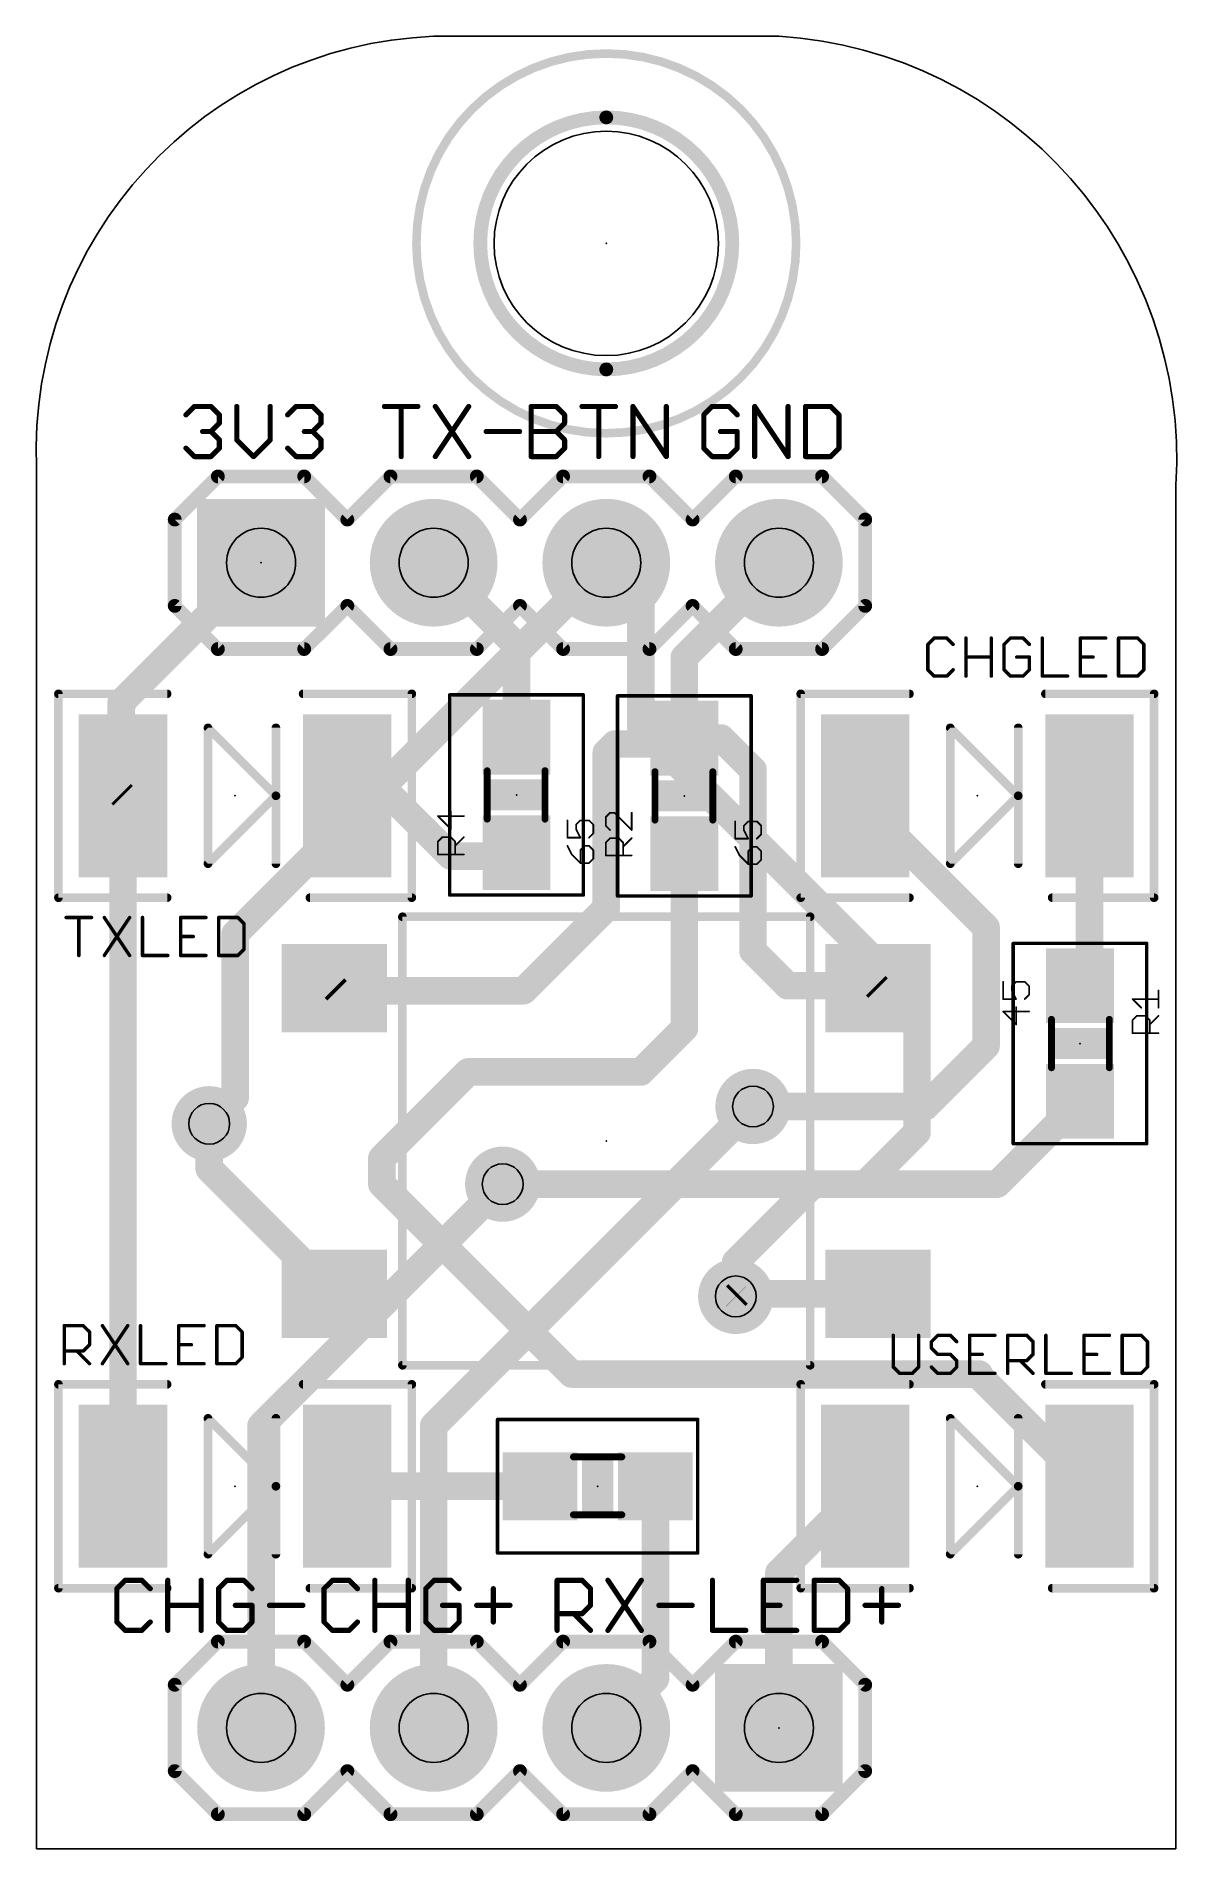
# Model space of a CAD drawing. Extents: x 0 to 16.8, y 0 to 26.7.
import ezdxf

# ---------------------------------------------------------------- set-up
doc = ezdxf.new("R2010")
doc.units = 0
for name, color, linetype in [('1', 22, 'CONTINUOUS'), ('16', 175, 'CONTINUOUS'), ('17', 82, 'CONTINUOUS'), ('18', 82, 'CONTINUOUS'), ('20', 7, 'CONTINUOUS'), ('21', 253, 'CONTINUOUS'), ('23', 7, 'CONTINUOUS'), ('25', 253, 'CONTINUOUS'), ('27', 253, 'CONTINUOUS'), ('35', 253, 'CONTINUOUS'), ('39', 22, 'CONTINUOUS'), ('41', 22, 'CONTINUOUS'), ('42', 175, 'CONTINUOUS'), ('44', 253, 'CONTINUOUS'), ('51', 253, 'CONTINUOUS')]:
    doc.layers.add(name, color=color, linetype=linetype)

# ---------------------------------------------------------------- blocks, each defined once
blk = doc.blocks.new('RECT')
blk.add_solid([(-0.5, -0.5), (0.5, -0.5), (-0.5, 0.5), (0.5, 0.5)])
blk = doc.blocks.new('SQUAREP')
blk.add_solid([(-0.5, -0.5), (0.5, -0.5), (-0.5, 0.5), (0.5, 0.5)])
blk = doc.blocks.new('ROUNDP')
at = {"const_width": 0.5}
blk.add_lwpolyline([(0, -0.25, 1), (0, 0.25, 1), (0, -0.25)], format="xyb", dxfattribs=at)
blk = doc.blocks.new('ROUNDV')
at = {"const_width": 0.5}
blk.add_lwpolyline([(0, -0.25, 1), (0, 0.25, 1), (0, -0.25)], format="xyb", dxfattribs=at)

msp = doc.modelspace()

# ---------------------------------------------------------------- linework, layer by layer
at = {"layer": '1', "const_width": 0.4064}
for points in [[(1.2427, 16.8637), (3.302, 18.923)], [(7.0612, 17.7038), (5.842, 18.923)], [(9.5304, 17.5314), (10.922, 18.923)], [(7.0612, 16.3567), (7.0612, 17.7038)], [(9.5304, 16.3423), (9.5304, 17.5314)], [(1.2427, 16.8637), (1.271, 16.8637)], [(1.2427, 16.8637), (1.2427, 15.5223)], [(9.4442, 16.256), (9.5304, 16.3423)], [(9.5304, 16.3423), (10.0737, 16.3423)], [(10.0737, 16.3423), (10.541, 15.875)], [(8.382, 16.129), (8.509, 16.256)], [(8.382, 13.843), (8.382, 16.129)], [(8.509, 16.256), (9.4442, 16.256)], [(10.541, 15.875), (10.541, 13.208)], [(1.2427, 15.5223), (1.271, 15.494)], [(1.271, 5.334), (1.271, 15.494)], [(4.571, 15.494), (5.207, 15.494)], [(5.207, 15.494), (6.096, 14.605)], [(12.193, 15.494), (12.193, 15.3345)], [(12.193, 15.3345), (13.97, 13.5575)], [(15.493, 12.6982), (15.493, 15.494)], [(6.096, 14.605), (7.0095, 14.605)], [(7.0095, 14.605), (7.0612, 14.6567)], [(9.5304, 14.6423), (9.5304, 12.0704)], [(7.1649, 12.6259), (8.382, 13.843)], [(13.97, 11.811), (13.97, 13.5575)], [(10.541, 13.208), (11.049, 12.7)], [(4.4201, 12.6259), (4.382, 12.664)], [(7.1649, 12.6259), (4.4201, 12.6259)], [(11.049, 12.7), (12.346, 12.7)], [(12.346, 12.7), (12.382, 12.664)], [(15.3516, 12.6982), (15.493, 12.6982)], [(9.5304, 12.0704), (8.89, 11.43)], [(13.081, 10.922), (13.97, 11.811)], [(6.35, 11.43), (5.08, 10.16)], [(8.89, 11.43), (6.35, 11.43)], [(10.541, 10.922), (13.081, 10.922)], [(14.1324, 9.779), (15.3516, 10.9982)], [(2.54, 10.668), (2.54, 10.006)], [(2.54, 10.006), (4.382, 8.164)], [(5.08, 10.16), (5.08, 9.779)], [(5.08, 9.779), (7.874, 6.985)], [(6.858, 9.779), (14.1324, 9.779)], [(10.323, 8.164), (10.287, 8.128)], [(10.2891, 8.1259), (10.287, 8.128)], [(12.382, 8.164), (10.323, 8.164)], [(7.874, 6.985), (13.8674, 6.985)], [(13.8674, 6.985), (13.8674, 6.9596)], [(13.8674, 6.9596), (15.493, 5.334)], [(4.571, 5.334), (7.405, 5.334)], [(9.105, 5.334), (9.105, 2.501)], [(10.922, 4.063), (12.193, 5.334)], [(10.922, 1.778), (10.922, 4.063)], [(9.105, 2.501), (8.382, 1.778)]]:
    msp.add_lwpolyline(points, dxfattribs=at)
at = {"layer": '1', "const_width": 0.2032}
for points in [[(3.3738, 18.8512, 1), (3.2302, 18.9948)], [(5.9138, 18.9948, 1), (5.7702, 18.8512)], [(10.9938, 18.8512, 1), (10.8502, 18.9948)], [(7.1628, 17.7038, 1), (6.9596, 17.7038)], [(6.9894, 17.632, 1), (7.133, 17.7756)], [(9.632, 17.5314, 1), (9.4288, 17.5314)], [(9.4586, 17.6033, 1), (9.6023, 17.4596)], [(1.2427, 16.9653, 1), (1.2427, 16.7621)], [(1.3443, 16.8637, 1), (1.1411, 16.8637)], [(1.1709, 16.9356, 1), (1.3146, 16.7919)], [(1.271, 16.7621, 1), (1.271, 16.9653)], [(9.5304, 16.4439, 1), (9.5304, 16.2407)], [(9.6023, 16.2704, 1), (9.4586, 16.4141)], [(10.1456, 16.4141, 1), (10.0019, 16.2704)], [(10.0737, 16.2407, 1), (10.0737, 16.4439)], [(6.9596, 16.3567, 1), (7.1628, 16.3567)], [(8.4836, 16.129, 1), (8.2804, 16.129)], [(8.3102, 16.2008, 1), (8.4538, 16.0572)], [(8.509, 16.3576, 1), (8.509, 16.1544)], [(8.5808, 16.1842, 1), (8.4372, 16.3278)], [(9.3723, 16.3278, 1), (9.516, 16.1842)], [(9.4288, 16.3423, 1), (9.632, 16.3423)], [(9.4442, 16.1544, 1), (9.4442, 16.3576)], [(10.6426, 15.875, 1), (10.4394, 15.875)], [(10.4692, 15.8032, 1), (10.6128, 15.9468)], [(1.3146, 15.5941, 1), (1.1709, 15.4504)], [(1.1411, 15.5223, 1), (1.3443, 15.5223)], [(1.3726, 15.494, 1), (1.1694, 15.494)], [(1.1992, 15.4222, 1), (1.3428, 15.5658)], [(4.571, 15.5956, 1), (4.571, 15.3924)], [(5.2788, 15.5658, 1), (5.1352, 15.4222)], [(5.207, 15.3924, 1), (5.207, 15.5956)], [(12.2946, 15.494, 1), (12.0914, 15.494)], [(12.2648, 15.4064, 1), (12.1212, 15.2627)], [(15.5946, 15.494, 1), (15.3914, 15.494)], [(12.0914, 15.3345, 1), (12.2946, 15.3345)], [(6.096, 14.7066, 1), (6.096, 14.5034)], [(6.0242, 14.5332, 1), (6.1678, 14.6768)], [(6.9377, 14.6768, 1), (7.0813, 14.5332)], [(7.133, 14.5849, 1), (6.9894, 14.7285)], [(7.0095, 14.5034, 1), (7.0095, 14.7066)], [(9.632, 14.6423, 1), (9.4288, 14.6423)], [(8.2804, 13.843, 1), (8.4836, 13.843)], [(8.4538, 13.7712, 1), (8.3102, 13.9148)], [(14.0716, 13.5575, 1), (13.8684, 13.5575)], [(13.8982, 13.4857, 1), (14.0418, 13.6294)], [(10.6128, 13.2798, 1), (10.4692, 13.1362)], [(10.4394, 13.208, 1), (10.6426, 13.208)], [(4.4538, 12.7358, 1), (4.3102, 12.5922)], [(4.4201, 12.7275, 1), (4.4201, 12.5243)], [(7.1649, 12.5243, 1), (7.1649, 12.7275)], [(11.049, 12.8016, 1), (11.049, 12.5984)], [(10.9772, 12.6282, 1), (11.1208, 12.7718)], [(12.4178, 12.7718, 1), (12.2742, 12.6282)], [(12.3102, 12.5922, 1), (12.4538, 12.7358)], [(12.346, 12.5984, 1), (12.346, 12.8016)], [(15.3516, 12.7998, 1), (15.3516, 12.5966)], [(15.493, 12.5966, 1), (15.493, 12.7998)], [(4.3483, 12.5541, 1), (4.4919, 12.6977)], [(7.0931, 12.6977, 1), (7.2367, 12.5541)], [(15.3914, 12.6982, 1), (15.5946, 12.6982)], [(9.6023, 11.9986, 1), (9.4586, 12.1423)], [(9.4288, 12.0704, 1), (9.632, 12.0704)], [(14.0418, 11.7392, 1), (13.8982, 11.8828)], [(13.8684, 11.811, 1), (14.0716, 11.811)], [(6.35, 11.5316, 1), (6.35, 11.3284)], [(6.4218, 11.3582, 1), (6.2782, 11.5018)], [(8.8182, 11.5018, 1), (8.9618, 11.3582)], [(8.89, 11.3284, 1), (8.89, 11.5316)], [(10.541, 11.0236, 1), (10.541, 10.8204)], [(13.0092, 10.9938, 1), (13.1528, 10.8502)], [(13.081, 10.8204, 1), (13.081, 11.0236)], [(15.4234, 10.9264, 1), (15.2797, 11.07)], [(2.6416, 10.668, 1), (2.4384, 10.668)], [(2.6118, 10.0778, 1), (2.4682, 9.9342)], [(5.1816, 10.16, 1), (4.9784, 10.16)], [(5.0082, 10.2318, 1), (5.1518, 10.0882)], [(2.4384, 10.006, 1), (2.6416, 10.006)], [(4.9784, 9.779, 1), (5.1816, 9.779)], [(5.1518, 9.8508, 1), (5.0082, 9.7072)], [(6.858, 9.8806, 1), (6.858, 9.6774)], [(14.0606, 9.8508, 1), (14.2042, 9.7072)], [(14.1324, 9.6774, 1), (14.1324, 9.8806)], [(4.3102, 8.0922, 1), (4.4538, 8.2358)], [(10.3588, 8.1998, 1), (10.2152, 8.0562)], [(10.2152, 8.1998, 1), (10.3588, 8.0562)], [(10.2173, 8.0541, 1), (10.3609, 8.1977)], [(10.323, 8.2656, 1), (10.323, 8.0624)], [(10.3948, 8.0922, 1), (10.2512, 8.2358)], [(12.382, 8.0624, 1), (12.382, 8.2656)], [(7.874, 7.0866, 1), (7.874, 6.8834)], [(7.8022, 6.9132, 1), (7.9458, 7.0568)], [(13.969, 6.985, 1), (13.7658, 6.985)], [(13.7658, 6.9596, 1), (13.969, 6.9596)], [(13.9392, 7.0314, 1), (13.7956, 6.8878)], [(13.8674, 6.8834, 1), (13.8674, 7.0866)], [(1.1694, 5.334, 1), (1.3726, 5.334)], [(4.571, 5.4356, 1), (4.571, 5.2324)], [(7.405, 5.2324, 1), (7.405, 5.4356)], [(9.2066, 5.334, 1), (9.0034, 5.334)], [(12.2648, 5.2622, 1), (12.1212, 5.4058)], [(15.4212, 5.2622, 1), (15.5648, 5.4058)], [(11.0236, 4.063, 1), (10.8204, 4.063)], [(10.8502, 4.1348, 1), (10.9938, 3.9912)], [(9.1768, 2.4292, 1), (9.0332, 2.5728)], [(9.0034, 2.501, 1), (9.2066, 2.501)], [(8.3102, 1.8498, 1), (8.4538, 1.7062)], [(10.8204, 1.778, 1), (11.0236, 1.778)]]:
    msp.add_lwpolyline(points, format="xyb", dxfattribs=at)
at = {"layer": '16', "const_width": 0.4064}
for points in [[(8.382, 18.923), (2.921, 13.462)], [(8.89, 18.415), (8.382, 18.923)], [(8.89, 16.51), (8.89, 18.415)], [(12.954, 12.446), (8.89, 16.51)], [(2.921, 13.462), (2.921, 11.049)], [(12.954, 10.541), (12.954, 12.446)], [(2.921, 11.049), (2.54, 10.668)], [(5.842, 6.223), (10.541, 10.922)], [(12.192, 9.779), (12.954, 10.541)], [(3.302, 6.223), (6.858, 9.779)], [(10.287, 8.636), (11.43, 9.779)], [(11.43, 9.779), (12.192, 9.779)], [(10.287, 8.128), (10.287, 8.636)], [(3.302, 1.778), (3.302, 6.223)], [(5.842, 1.778), (5.842, 6.223)]]:
    msp.add_lwpolyline(points, dxfattribs=at)
at = {"layer": '16', "const_width": 0.2032}
for points in [[(8.4538, 18.9948, 1), (8.3102, 18.8512)], [(8.4538, 18.8512, 1), (8.3102, 18.9948)], [(8.9916, 18.415, 1), (8.7884, 18.415)], [(8.8182, 18.3432, 1), (8.9618, 18.4868)], [(8.7884, 16.51, 1), (8.9916, 16.51)], [(8.9618, 16.5818, 1), (8.8182, 16.4382)], [(3.0226, 13.462, 1), (2.8194, 13.462)], [(2.8492, 13.5338, 1), (2.9928, 13.3902)], [(13.0556, 12.446, 1), (12.8524, 12.446)], [(12.8822, 12.3742, 1), (13.0258, 12.5178)], [(2.9928, 10.9772, 1), (2.8492, 11.1208)], [(2.8194, 11.049, 1), (3.0226, 11.049)], [(10.6128, 10.8502, 1), (10.4692, 10.9938)], [(2.4682, 10.7398, 1), (2.6118, 10.5962)], [(13.0258, 10.4692, 1), (12.8822, 10.6128)], [(12.8524, 10.541, 1), (13.0556, 10.541)], [(6.9298, 9.7072, 1), (6.7862, 9.8508)], [(11.43, 9.8806, 1), (11.43, 9.6774)], [(11.5018, 9.7072, 1), (11.3582, 9.8508)], [(12.1202, 9.8508, 1), (12.2638, 9.7072)], [(12.192, 9.6774, 1), (12.192, 9.8806)], [(10.3886, 8.636, 1), (10.1854, 8.636)], [(10.2152, 8.7078, 1), (10.3588, 8.5642)], [(10.1854, 8.128, 1), (10.3886, 8.128)], [(3.4036, 6.223, 1), (3.2004, 6.223)], [(5.9436, 6.223, 1), (5.7404, 6.223)], [(3.2302, 6.2948, 1), (3.3738, 6.1512)], [(5.7702, 6.2948, 1), (5.9138, 6.1512)], [(3.2004, 1.778, 1), (3.4036, 1.778)], [(5.7404, 1.778, 1), (5.9436, 1.778)]]:
    msp.add_lwpolyline(points, format="xyb", dxfattribs=at)
at = {"layer": '20'}
for p, q in [((10.922, 26.67), (5.842, 26.67)), ((0, 20.32), (0, 0)), ((16.764, 0), (16.764, 20.066)), ((0, 0), (16.764, 0))]:
    msp.add_line(p, q, dxfattribs=at)
msp.add_circle((8.382, 23.622), 1.651, dxfattribs=at)
for centre, radius, start, end in [((10.541, 20.447), 6.2347, 356.4965, 86.4965), ((6.096, 20.574), 6.1013, 92.3859, 182.3859)]:
    msp.add_arc(centre, radius, start, end, dxfattribs=at)
at = {"layer": '21'}
for points, const_width in [([(2.1971, 21.0995), (2.32, 21.2223)], 0.0762), ([(2.32, 21.2223), (2.5657, 21.2223)], 0.0762), ([(2.5657, 21.2223), (2.6886, 21.0995)], 0.0762), ([(2.6886, 21.0995), (2.6886, 20.9766)], 0.0762), ([(2.9455, 21.2223), (2.9455, 20.7308)], 0.0762), ([(3.437, 20.7308), (3.437, 21.2223)], 0.0762), ([(3.6939, 21.0995), (3.8168, 21.2223)], 0.0762), ([(3.8168, 21.2223), (4.0625, 21.2223)], 0.0762), ([(4.0625, 21.2223), (4.1854, 21.0995)], 0.0762), ([(4.1854, 21.0995), (4.1854, 20.9766)], 0.0762), ([(5.1181, 21.2223), (5.6096, 21.2223)], 0.0762), ([(5.3638, 20.4851), (5.3638, 21.2223)], 0.0762), ([(5.8665, 21.2223), (6.358, 20.4851)], 0.0762), ([(6.358, 21.2223), (5.8665, 20.4851)], 0.0762), ([(7.2771, 20.4851), (7.2771, 21.2223)], 0.0762), ([(7.2771, 21.2223), (7.6457, 21.2223)], 0.0762), ([(7.6457, 21.2223), (7.7686, 21.0995)], 0.0762), ([(7.7686, 21.0995), (7.7686, 20.9766)], 0.0762), ([(8.0255, 21.2223), (8.517, 21.2223)], 0.0762), ([(8.2713, 20.4851), (8.2713, 21.2223)], 0.0762), ([(8.7739, 20.4851), (8.7739, 21.2223)], 0.0762), ([(8.7739, 21.2223), (9.2654, 20.4851)], 0.0762), ([(9.2654, 20.4851), (9.2654, 21.2223)], 0.0762), ([(9.94, 21.2223), (9.8171, 21.0995)], 0.0762), ([(9.8171, 21.0995), (9.8171, 20.608)], 0.0762), ([(10.1857, 21.2223), (9.94, 21.2223)], 0.0762), ([(10.3086, 21.0995), (10.1857, 21.2223)], 0.0762), ([(10.5655, 20.4851), (10.5655, 21.2223)], 0.0762), ([(10.5655, 21.2223), (11.057, 20.4851)], 0.0762), ([(11.057, 20.4851), (11.057, 21.2223)], 0.0762), ([(11.3139, 21.2223), (11.3139, 20.4851)], 0.0762), ([(11.6825, 21.2223), (11.3139, 21.2223)], 0.0762), ([(11.8054, 21.0995), (11.6825, 21.2223)], 0.0762), ([(11.8054, 20.608), (11.8054, 21.0995)], 0.0762), ([(2.5657, 20.8537), (2.4428, 20.8537)], 0.0762), ([(2.6886, 20.9766), (2.5657, 20.8537)], 0.0762), ([(2.5657, 20.8537), (2.6886, 20.7308)], 0.0762), ([(4.0625, 20.8537), (3.9397, 20.8537)], 0.0762), ([(4.1854, 20.9766), (4.0625, 20.8537)], 0.0762), ([(4.0625, 20.8537), (4.1854, 20.7308)], 0.0762), ([(6.6149, 20.8537), (7.1064, 20.8537)], 0.0762), ([(7.2771, 20.8537), (7.6457, 20.8537)], 0.0762), ([(7.7686, 20.9766), (7.6457, 20.8537)], 0.0762), ([(7.6457, 20.8537), (7.7686, 20.7308)], 0.0762), ([(10.3086, 20.8537), (10.0628, 20.8537)], 0.0762), ([(10.3086, 20.608), (10.3086, 20.8537)], 0.0762), ([(2.32, 20.4851), (2.1971, 20.608)], 0.0762), ([(2.6886, 20.608), (2.5657, 20.4851)], 0.0762), ([(2.6886, 20.7308), (2.6886, 20.608)], 0.0762), ([(2.9455, 20.7308), (3.1913, 20.4851)], 0.0762), ([(3.1913, 20.4851), (3.437, 20.7308)], 0.0762), ([(3.8168, 20.4851), (3.6939, 20.608)], 0.0762), ([(4.1854, 20.608), (4.0625, 20.4851)], 0.0762), ([(4.1854, 20.7308), (4.1854, 20.608)], 0.0762), ([(7.7686, 20.608), (7.6457, 20.4851)], 0.0762), ([(7.7686, 20.7308), (7.7686, 20.608)], 0.0762), ([(9.8171, 20.608), (9.94, 20.4851)], 0.0762), ([(10.1857, 20.4851), (10.3086, 20.608)], 0.0762), ([(11.6825, 20.4851), (11.8054, 20.608)], 0.0762), ([(2.667, 20.193), (2.032, 19.558)], 0.2032), ([(2.5657, 20.4851), (2.32, 20.4851)], 0.0762), ([(2.667, 20.193), (3.937, 20.193)], 0.2032), ([(4.0625, 20.4851), (3.8168, 20.4851)], 0.0762), ([(3.937, 20.193), (4.572, 19.558)], 0.2032), ([(4.572, 19.558), (5.207, 20.193)], 0.2032), ([(5.207, 20.193), (6.477, 20.193)], 0.2032), ([(6.477, 20.193), (7.112, 19.558)], 0.2032), ([(7.112, 19.558), (7.747, 20.193)], 0.2032), ([(7.6457, 20.4851), (7.2771, 20.4851)], 0.0762), ([(7.747, 20.193), (9.017, 20.193)], 0.2032), ([(9.017, 20.193), (9.652, 19.558)], 0.2032), ([(10.287, 20.193), (9.652, 19.558)], 0.2032), ([(9.94, 20.4851), (10.1857, 20.4851)], 0.0762), ([(10.287, 20.193), (11.557, 20.193)], 0.2032), ([(11.3139, 20.4851), (11.6825, 20.4851)], 0.0762), ([(11.557, 20.193), (12.192, 19.558)], 0.2032), ([(2.032, 19.558), (2.032, 18.288)], 0.2032), ([(12.192, 19.558), (12.192, 18.288)], 0.2032), ([(2.032, 18.288), (2.667, 17.653)], 0.2032), ([(4.572, 18.288), (3.937, 17.653)], 0.2032), ([(5.207, 17.653), (4.572, 18.288)], 0.2032), ([(7.112, 18.288), (6.477, 17.653)], 0.2032), ([(7.747, 17.653), (7.112, 18.288)], 0.2032), ([(9.652, 18.288), (9.017, 17.653)], 0.2032), ([(9.652, 18.288), (10.287, 17.653)], 0.2032), ([(12.192, 18.288), (11.557, 17.653)], 0.2032), ([(3.937, 17.653), (2.667, 17.653)], 0.2032), ([(6.477, 17.653), (5.207, 17.653)], 0.2032), ([(9.017, 17.653), (7.747, 17.653)], 0.2032), ([(11.557, 17.653), (10.287, 17.653)], 0.2032), ([(1.921, 16.994), (0.321, 16.994)], 0.127), ([(0.321, 16.994), (0.321, 13.994)], 0.127), ([(3.921, 16.994), (5.521, 16.994)], 0.127), ([(5.521, 16.994), (5.521, 13.994)], 0.127), ([(12.843, 16.994), (11.243, 16.994)], 0.127), ([(11.243, 16.994), (11.243, 13.994)], 0.127), ([(14.843, 16.994), (16.443, 16.994)], 0.127), ([(16.443, 16.994), (16.443, 13.994)], 0.127), ([(2.521, 16.494), (2.521, 14.494)], 0.127), ([(3.521, 15.494), (2.521, 16.494)], 0.127), ([(3.521, 15.494), (3.521, 16.494)], 0.127), ([(13.443, 16.494), (13.443, 14.494)], 0.127), ([(14.443, 15.494), (13.443, 16.494)], 0.127), ([(14.443, 15.494), (14.443, 16.494)], 0.127), ([(2.521, 14.494), (3.521, 15.494)], 0.127), ([(3.521, 15.494), (3.521, 14.494)], 0.127), ([(13.443, 14.494), (14.443, 15.494)], 0.127), ([(14.443, 15.494), (14.443, 14.494)], 0.127), ([(0.321, 13.994), (1.921, 13.994)], 0.127), ([(5.521, 13.994), (4.021, 13.994)], 0.127), ([(11.243, 13.994), (12.843, 13.994)], 0.127), ([(16.443, 13.994), (14.943, 13.994)], 0.127), ([(1.921, 6.834), (0.321, 6.834)], 0.127), ([(0.321, 6.834), (0.321, 3.834)], 0.127), ([(3.921, 6.834), (5.521, 6.834)], 0.127), ([(5.521, 6.834), (5.521, 3.834)], 0.127), ([(12.843, 6.834), (11.243, 6.834)], 0.127), ([(11.243, 6.834), (11.243, 3.834)], 0.127), ([(14.843, 6.834), (16.443, 6.834)], 0.127), ([(16.443, 6.834), (16.443, 3.834)], 0.127), ([(2.521, 6.334), (2.521, 4.334)], 0.127), ([(3.521, 5.334), (2.521, 6.334)], 0.127), ([(3.521, 5.334), (3.521, 6.334)], 0.127), ([(13.443, 6.334), (13.443, 4.334)], 0.127), ([(14.443, 5.334), (13.443, 6.334)], 0.127), ([(14.443, 5.334), (14.443, 6.334)], 0.127), ([(2.521, 4.334), (3.521, 5.334)], 0.127), ([(3.521, 5.334), (3.521, 4.334)], 0.127), ([(13.443, 4.334), (14.443, 5.334)], 0.127), ([(14.443, 5.334), (14.443, 4.334)], 0.127), ([(0.321, 3.834), (1.921, 3.834)], 0.127), ([(1.304, 3.9503), (1.1811, 3.8275)], 0.0762), ([(1.1811, 3.8275), (1.1811, 3.336)], 0.0762), ([(1.5497, 3.9503), (1.304, 3.9503)], 0.0762), ([(1.6726, 3.8275), (1.5497, 3.9503)], 0.0762), ([(1.9295, 3.2131), (1.9295, 3.9503)], 0.0762), ([(2.421, 3.9503), (2.421, 3.2131)], 0.0762), ([(2.8008, 3.9503), (2.6779, 3.8275)], 0.0762), ([(2.6779, 3.8275), (2.6779, 3.336)], 0.0762), ([(3.0465, 3.9503), (2.8008, 3.9503)], 0.0762), ([(3.1694, 3.8275), (3.0465, 3.9503)], 0.0762), ([(5.521, 3.834), (4.021, 3.834)], 0.127), ([(4.352, 3.9503), (4.2291, 3.8275)], 0.0762), ([(4.2291, 3.8275), (4.2291, 3.336)], 0.0762), ([(4.5977, 3.9503), (4.352, 3.9503)], 0.0762), ([(4.7206, 3.8275), (4.5977, 3.9503)], 0.0762), ([(4.9775, 3.2131), (4.9775, 3.9503)], 0.0762), ([(5.469, 3.9503), (5.469, 3.2131)], 0.0762), ([(5.8488, 3.9503), (5.7259, 3.8275)], 0.0762), ([(5.7259, 3.8275), (5.7259, 3.336)], 0.0762), ([(6.0945, 3.9503), (5.8488, 3.9503)], 0.0762), ([(6.2174, 3.8275), (6.0945, 3.9503)], 0.0762), ([(6.7201, 3.8275), (6.7201, 3.336)], 0.0762), ([(7.6581, 3.2131), (7.6581, 3.9503)], 0.0762), ([(7.6581, 3.9503), (8.0267, 3.9503)], 0.0762), ([(8.0267, 3.9503), (8.1496, 3.8275)], 0.0762), ([(8.1496, 3.8275), (8.1496, 3.5817)], 0.0762), ([(8.4065, 3.9503), (8.898, 3.2131)], 0.0762), ([(8.898, 3.9503), (8.4065, 3.2131)], 0.0762), ([(9.9441, 3.9503), (9.9441, 3.2131)], 0.0762), ([(11.184, 3.9503), (10.6925, 3.9503)], 0.0762), ([(10.6925, 3.9503), (10.6925, 3.2131)], 0.0762), ([(11.243, 3.834), (12.843, 3.834)], 0.127), ([(11.4409, 3.9503), (11.4409, 3.2131)], 0.0762), ([(11.8095, 3.9503), (11.4409, 3.9503)], 0.0762), ([(11.9324, 3.8275), (11.8095, 3.9503)], 0.0762), ([(11.9324, 3.336), (11.9324, 3.8275)], 0.0762), ([(12.4351, 3.8275), (12.4351, 3.336)], 0.0762), ([(16.443, 3.834), (14.943, 3.834)], 0.127), ([(1.9295, 3.5817), (2.421, 3.5817)], 0.0762), ([(3.1694, 3.5817), (2.9237, 3.5817)], 0.0762), ([(3.1694, 3.336), (3.1694, 3.5817)], 0.0762), ([(3.4263, 3.5817), (3.9178, 3.5817)], 0.0762), ([(4.9775, 3.5817), (5.469, 3.5817)], 0.0762), ([(6.2174, 3.5817), (5.9717, 3.5817)], 0.0762), ([(6.2174, 3.336), (6.2174, 3.5817)], 0.0762), ([(6.4743, 3.5817), (6.9658, 3.5817)], 0.0762), ([(8.0267, 3.4588), (7.6581, 3.4588)], 0.0762), ([(7.9038, 3.4588), (8.1496, 3.2131)], 0.0762), ([(8.1496, 3.5817), (8.0267, 3.4588)], 0.0762), ([(9.1549, 3.5817), (9.6464, 3.5817)], 0.0762), ([(10.6925, 3.5817), (10.9383, 3.5817)], 0.0762), ([(12.1893, 3.5817), (12.6808, 3.5817)], 0.0762), ([(1.1811, 3.336), (1.304, 3.2131)], 0.0762), ([(1.304, 3.2131), (1.5497, 3.2131)], 0.0762), ([(1.5497, 3.2131), (1.6726, 3.336)], 0.0762), ([(2.6779, 3.336), (2.8008, 3.2131)], 0.0762), ([(2.8008, 3.2131), (3.0465, 3.2131)], 0.0762), ([(3.0465, 3.2131), (3.1694, 3.336)], 0.0762), ([(4.2291, 3.336), (4.352, 3.2131)], 0.0762), ([(4.352, 3.2131), (4.5977, 3.2131)], 0.0762), ([(4.5977, 3.2131), (4.7206, 3.336)], 0.0762), ([(5.7259, 3.336), (5.8488, 3.2131)], 0.0762), ([(5.8488, 3.2131), (6.0945, 3.2131)], 0.0762), ([(6.0945, 3.2131), (6.2174, 3.336)], 0.0762), ([(9.9441, 3.2131), (10.4356, 3.2131)], 0.0762), ([(10.6925, 3.2131), (11.184, 3.2131)], 0.0762), ([(11.4409, 3.2131), (11.8095, 3.2131)], 0.0762), ([(11.8095, 3.2131), (11.9324, 3.336)], 0.0762), ([(2.032, 2.413), (2.667, 3.048)], 0.2032), ([(2.667, 3.048), (3.937, 3.048)], 0.2032), ([(4.572, 2.413), (3.937, 3.048)], 0.2032), ([(4.572, 2.413), (5.207, 3.048)], 0.2032), ([(5.207, 3.048), (6.477, 3.048)], 0.2032), ([(6.477, 3.048), (7.112, 2.413)], 0.2032), ([(7.112, 2.413), (7.747, 3.048)], 0.2032), ([(7.747, 3.048), (9.017, 3.048)], 0.2032), ([(9.017, 3.048), (9.652, 2.413)], 0.2032), ([(9.652, 2.413), (10.287, 3.048)], 0.2032), ([(10.287, 3.048), (11.557, 3.048)], 0.2032), ([(12.192, 2.413), (11.557, 3.048)], 0.2032), ([(2.032, 1.143), (2.032, 2.413)], 0.2032), ([(12.192, 1.143), (12.192, 2.413)], 0.2032), ([(2.667, 0.508), (2.032, 1.143)], 0.2032), ([(3.937, 0.508), (4.572, 1.143)], 0.2032), ([(5.207, 0.508), (4.572, 1.143)], 0.2032), ([(7.112, 1.143), (6.477, 0.508)], 0.2032), ([(7.747, 0.508), (7.112, 1.143)], 0.2032), ([(9.652, 1.143), (9.017, 0.508)], 0.2032), ([(10.287, 0.508), (9.652, 1.143)], 0.2032), ([(11.557, 0.508), (12.192, 1.143)], 0.2032), ([(3.937, 0.508), (2.667, 0.508)], 0.2032), ([(6.477, 0.508), (5.207, 0.508)], 0.2032), ([(9.017, 0.508), (7.747, 0.508)], 0.2032), ([(11.557, 0.508), (10.287, 0.508)], 0.2032)]:
    msp.add_lwpolyline(points, dxfattribs=dict(at, const_width=const_width))
for points, const_width in [([(2.1836, 21.1129, 1), (2.2106, 21.086)], 0.0381), ([(2.32, 21.2414, 1), (2.32, 21.2033)], 0.0381), ([(2.3334, 21.2089, 1), (2.3065, 21.2358)], 0.0381), ([(2.5792, 21.2358, 1), (2.5522, 21.2089)], 0.0381), ([(2.5657, 21.2033, 1), (2.5657, 21.2414)], 0.0381), ([(2.7076, 21.0995, 1), (2.6695, 21.0995)], 0.0381), ([(2.6751, 21.086, 1), (2.7021, 21.1129)], 0.0381), ([(2.9646, 21.2223, 1), (2.9265, 21.2223)], 0.0381), ([(3.4561, 21.2223, 1), (3.418, 21.2223)], 0.0381), ([(3.6805, 21.1129, 1), (3.7074, 21.086)], 0.0381), ([(3.8168, 21.2414, 1), (3.8168, 21.2033)], 0.0381), ([(3.8303, 21.2089, 1), (3.8033, 21.2358)], 0.0381), ([(4.076, 21.2358, 1), (4.0491, 21.2089)], 0.0381), ([(4.0625, 21.2033, 1), (4.0625, 21.2414)], 0.0381), ([(4.2045, 21.0995, 1), (4.1664, 21.0995)], 0.0381), ([(4.1719, 21.086, 1), (4.1989, 21.1129)], 0.0381), ([(5.1181, 21.2414, 1), (5.1181, 21.2033)], 0.0381), ([(5.3829, 21.2223, 1), (5.3448, 21.2223)], 0.0381), ([(5.6096, 21.2033, 1), (5.6096, 21.2414)], 0.0381), ([(5.8824, 21.2329, 1), (5.8507, 21.2118)], 0.0381), ([(6.3739, 21.2118, 1), (6.3421, 21.2329)], 0.0381), ([(7.2962, 21.2223, 1), (7.2581, 21.2223)], 0.0381), ([(7.2771, 21.2414, 1), (7.2771, 21.2033)], 0.0381), ([(7.6592, 21.2358, 1), (7.6322, 21.2089)], 0.0381), ([(7.6457, 21.2033, 1), (7.6457, 21.2414)], 0.0381), ([(7.7876, 21.0995, 1), (7.7495, 21.0995)], 0.0381), ([(7.7551, 21.086, 1), (7.7821, 21.1129)], 0.0381), ([(8.0255, 21.2414, 1), (8.0255, 21.2033)], 0.0381), ([(8.2903, 21.2223, 1), (8.2522, 21.2223)], 0.0381), ([(8.517, 21.2033, 1), (8.517, 21.2414)], 0.0381), ([(8.793, 21.2223, 1), (8.7549, 21.2223)], 0.0381), ([(8.7898, 21.2329, 1), (8.7581, 21.2118)], 0.0381), ([(9.2845, 21.2223, 1), (9.2464, 21.2223)], 0.0381), ([(9.8361, 21.0995, 1), (9.798, 21.0995)], 0.0381), ([(9.8036, 21.1129, 1), (9.8306, 21.086)], 0.0381), ([(9.94, 21.2414, 1), (9.94, 21.2033)], 0.0381), ([(9.9534, 21.2089, 1), (9.9265, 21.2358)], 0.0381), ([(10.1992, 21.2358, 1), (10.1722, 21.2089)], 0.0381), ([(10.1857, 21.2033, 1), (10.1857, 21.2414)], 0.0381), ([(10.2951, 21.086, 1), (10.3221, 21.1129)], 0.0381), ([(10.5846, 21.2223, 1), (10.5465, 21.2223)], 0.0381), ([(10.5814, 21.2329, 1), (10.5497, 21.2118)], 0.0381), ([(11.0761, 21.2223, 1), (11.038, 21.2223)], 0.0381), ([(11.3139, 21.2414, 1), (11.3139, 21.2033)], 0.0381), ([(11.333, 21.2223, 1), (11.2949, 21.2223)], 0.0381), ([(11.696, 21.2358, 1), (11.6691, 21.2089)], 0.0381), ([(11.6825, 21.2033, 1), (11.6825, 21.2414)], 0.0381), ([(11.8245, 21.0995, 1), (11.7864, 21.0995)], 0.0381), ([(11.7919, 21.086, 1), (11.8189, 21.1129)], 0.0381), ([(2.4428, 20.8728, 1), (2.4428, 20.8347)], 0.0381), ([(2.5792, 20.8672, 1), (2.5522, 20.8402)], 0.0381), ([(2.5522, 20.8672, 1), (2.5792, 20.8402)], 0.0381), ([(2.5657, 20.8347, 1), (2.5657, 20.8728)], 0.0381), ([(2.6695, 20.9766, 1), (2.7076, 20.9766)], 0.0381), ([(2.7021, 20.9631, 1), (2.6751, 20.9901)], 0.0381), ([(3.9397, 20.8728, 1), (3.9397, 20.8347)], 0.0381), ([(4.076, 20.8672, 1), (4.0491, 20.8402)], 0.0381), ([(4.0491, 20.8672, 1), (4.076, 20.8402)], 0.0381), ([(4.0625, 20.8347, 1), (4.0625, 20.8728)], 0.0381), ([(4.1664, 20.9766, 1), (4.2045, 20.9766)], 0.0381), ([(4.1989, 20.9631, 1), (4.1719, 20.9901)], 0.0381), ([(6.6149, 20.8728, 1), (6.6149, 20.8347)], 0.0381), ([(7.1064, 20.8347, 1), (7.1064, 20.8728)], 0.0381), ([(7.2771, 20.8728, 1), (7.2771, 20.8347)], 0.0381), ([(7.6592, 20.8672, 1), (7.6322, 20.8402)], 0.0381), ([(7.6322, 20.8672, 1), (7.6592, 20.8402)], 0.0381), ([(7.6457, 20.8347, 1), (7.6457, 20.8728)], 0.0381), ([(7.7495, 20.9766, 1), (7.7876, 20.9766)], 0.0381), ([(7.7821, 20.9631, 1), (7.7551, 20.9901)], 0.0381), ([(10.0628, 20.8728, 1), (10.0628, 20.8347)], 0.0381), ([(10.3276, 20.8537, 1), (10.2895, 20.8537)], 0.0381), ([(10.3086, 20.8347, 1), (10.3086, 20.8728)], 0.0381), ([(2.2106, 20.6214, 1), (2.1836, 20.5945)], 0.0381), ([(2.7076, 20.7308, 1), (2.6695, 20.7308)], 0.0381), ([(2.6695, 20.608, 1), (2.7076, 20.608)], 0.0381), ([(2.7021, 20.5945, 1), (2.6751, 20.6214)], 0.0381), ([(2.6751, 20.7174, 1), (2.7021, 20.7443)], 0.0381), ([(2.959, 20.7443, 1), (2.932, 20.7174)], 0.0381), ([(2.9265, 20.7308, 1), (2.9646, 20.7308)], 0.0381), ([(3.418, 20.7308, 1), (3.4561, 20.7308)], 0.0381), ([(3.4505, 20.7174, 1), (3.4235, 20.7443)], 0.0381), ([(3.7074, 20.6214, 1), (3.6805, 20.5945)], 0.0381), ([(4.2045, 20.7308, 1), (4.1664, 20.7308)], 0.0381), ([(4.1664, 20.608, 1), (4.2045, 20.608)], 0.0381), ([(4.1719, 20.7174, 1), (4.1989, 20.7443)], 0.0381), ([(4.1989, 20.5945, 1), (4.1719, 20.6214)], 0.0381), ([(7.7876, 20.7308, 1), (7.7495, 20.7308)], 0.0381), ([(7.7495, 20.608, 1), (7.7876, 20.608)], 0.0381), ([(7.7551, 20.7174, 1), (7.7821, 20.7443)], 0.0381), ([(7.7821, 20.5945, 1), (7.7551, 20.6214)], 0.0381), ([(9.8306, 20.6214, 1), (9.8036, 20.5945)], 0.0381), ([(9.798, 20.608, 1), (9.8361, 20.608)], 0.0381), ([(10.2895, 20.608, 1), (10.3276, 20.608)], 0.0381), ([(10.3221, 20.5945, 1), (10.2951, 20.6214)], 0.0381), ([(11.7864, 20.608, 1), (11.8245, 20.608)], 0.0381), ([(11.8189, 20.5945, 1), (11.7919, 20.6214)], 0.0381), ([(2.32, 20.5042, 1), (2.32, 20.4661)], 0.0381), ([(2.3065, 20.4716, 1), (2.3334, 20.4986)], 0.0381), ([(2.5522, 20.4986, 1), (2.5792, 20.4716)], 0.0381), ([(2.5657, 20.4661, 1), (2.5657, 20.5042)], 0.0381), ([(2.667, 20.2438, 1), (2.667, 20.1422)], 0.1016), ([(2.7029, 20.1571, 1), (2.6311, 20.2289)], 0.1016), ([(3.1778, 20.4986, 1), (3.2047, 20.4716)], 0.0381), ([(3.1778, 20.4716, 1), (3.2047, 20.4986)], 0.0381), ([(3.8168, 20.5042, 1), (3.8168, 20.4661)], 0.0381), ([(3.8033, 20.4716, 1), (3.8303, 20.4986)], 0.0381), ([(3.9729, 20.2289, 1), (3.9011, 20.1571)], 0.1016), ([(3.937, 20.1422, 1), (3.937, 20.2438)], 0.1016), ([(4.0491, 20.4986, 1), (4.076, 20.4716)], 0.0381), ([(4.0625, 20.4661, 1), (4.0625, 20.5042)], 0.0381), ([(5.207, 20.2438, 1), (5.207, 20.1422)], 0.1016), ([(5.2429, 20.1571, 1), (5.1711, 20.2289)], 0.1016), ([(5.3448, 20.4851, 1), (5.3829, 20.4851)], 0.0381), ([(5.8507, 20.4957, 1), (5.8824, 20.4745)], 0.0381), ([(6.3421, 20.4745, 1), (6.3739, 20.4957)], 0.0381), ([(6.5129, 20.2289, 1), (6.4411, 20.1571)], 0.1016), ([(6.477, 20.1422, 1), (6.477, 20.2438)], 0.1016), ([(7.2771, 20.5042, 1), (7.2771, 20.4661)], 0.0381), ([(7.2581, 20.4851, 1), (7.2962, 20.4851)], 0.0381), ([(7.6322, 20.4986, 1), (7.6592, 20.4716)], 0.0381), ([(7.6457, 20.4661, 1), (7.6457, 20.5042)], 0.0381), ([(7.747, 20.2438, 1), (7.747, 20.1422)], 0.1016), ([(7.7829, 20.1571, 1), (7.7111, 20.2289)], 0.1016), ([(8.2522, 20.4851, 1), (8.2903, 20.4851)], 0.0381), ([(8.7549, 20.4851, 1), (8.793, 20.4851)], 0.0381), ([(9.0529, 20.2289, 1), (8.9811, 20.1571)], 0.1016), ([(9.017, 20.1422, 1), (9.017, 20.2438)], 0.1016), ([(9.2464, 20.4851, 1), (9.2845, 20.4851)], 0.0381), ([(9.2496, 20.4745, 1), (9.2813, 20.4957)], 0.0381), ([(9.94, 20.5042, 1), (9.94, 20.4661)], 0.0381), ([(9.9265, 20.4716, 1), (9.9534, 20.4986)], 0.0381), ([(10.1722, 20.4986, 1), (10.1992, 20.4716)], 0.0381), ([(10.1857, 20.4661, 1), (10.1857, 20.5042)], 0.0381), ([(10.287, 20.2438, 1), (10.287, 20.1422)], 0.1016), ([(10.3229, 20.1571, 1), (10.2511, 20.2289)], 0.1016), ([(10.5465, 20.4851, 1), (10.5846, 20.4851)], 0.0381), ([(11.038, 20.4851, 1), (11.0761, 20.4851)], 0.0381), ([(11.0411, 20.4745, 1), (11.0729, 20.4957)], 0.0381), ([(11.3139, 20.5042, 1), (11.3139, 20.4661)], 0.0381), ([(11.2949, 20.4851, 1), (11.333, 20.4851)], 0.0381), ([(11.5929, 20.2289, 1), (11.5211, 20.1571)], 0.1016), ([(11.557, 20.1422, 1), (11.557, 20.2438)], 0.1016), ([(11.6691, 20.4986, 1), (11.696, 20.4716)], 0.0381), ([(11.6825, 20.4661, 1), (11.6825, 20.5042)], 0.0381), ([(2.0828, 19.558, 1), (1.9812, 19.558)], 0.1016), ([(1.9961, 19.5939, 1), (2.0679, 19.5221)], 0.1016), ([(4.5361, 19.5939, 1), (4.6079, 19.5221)], 0.1016), ([(4.5361, 19.5221, 1), (4.6079, 19.5939)], 0.1016), ([(7.0761, 19.5939, 1), (7.1479, 19.5221)], 0.1016), ([(7.0761, 19.5221, 1), (7.1479, 19.5939)], 0.1016), ([(9.6161, 19.5939, 1), (9.6879, 19.5221)], 0.1016), ([(9.6161, 19.5221, 1), (9.6879, 19.5939)], 0.1016), ([(12.2428, 19.558, 1), (12.1412, 19.558)], 0.1016), ([(12.1561, 19.5221, 1), (12.2279, 19.5939)], 0.1016), ([(2.0679, 18.3239, 1), (1.9961, 18.2521)], 0.1016), ([(1.9812, 18.288, 1), (2.0828, 18.288)], 0.1016), ([(4.6079, 18.3239, 1), (4.5361, 18.2521)], 0.1016), ([(4.6079, 18.2521, 1), (4.5361, 18.3239)], 0.1016), ([(7.1479, 18.3239, 1), (7.0761, 18.2521)], 0.1016), ([(7.1479, 18.2521, 1), (7.0761, 18.3239)], 0.1016), ([(9.6879, 18.3239, 1), (9.6161, 18.2521)], 0.1016), ([(9.6879, 18.2521, 1), (9.6161, 18.3239)], 0.1016), ([(12.1412, 18.288, 1), (12.2428, 18.288)], 0.1016), ([(12.2279, 18.2521, 1), (12.1561, 18.3239)], 0.1016), ([(2.667, 17.7038, 1), (2.667, 17.6022)], 0.1016), ([(2.6311, 17.6171, 1), (2.7029, 17.6889)], 0.1016), ([(3.9011, 17.6889, 1), (3.9729, 17.6171)], 0.1016), ([(3.937, 17.6022, 1), (3.937, 17.7038)], 0.1016), ([(5.207, 17.7038, 1), (5.207, 17.6022)], 0.1016), ([(5.1711, 17.6171, 1), (5.2429, 17.6889)], 0.1016), ([(6.4411, 17.6889, 1), (6.5129, 17.6171)], 0.1016), ([(6.477, 17.6022, 1), (6.477, 17.7038)], 0.1016), ([(7.747, 17.7038, 1), (7.747, 17.6022)], 0.1016), ([(7.7111, 17.6171, 1), (7.7829, 17.6889)], 0.1016), ([(8.9811, 17.6889, 1), (9.0529, 17.6171)], 0.1016), ([(9.017, 17.6022, 1), (9.017, 17.7038)], 0.1016), ([(10.287, 17.7038, 1), (10.287, 17.6022)], 0.1016), ([(10.2511, 17.6171, 1), (10.3229, 17.6889)], 0.1016), ([(11.5211, 17.6889, 1), (11.5929, 17.6171)], 0.1016), ([(11.557, 17.6022, 1), (11.557, 17.7038)], 0.1016), ([(0.321, 17.0257, 1), (0.321, 16.9623)], 0.0635), ([(0.3528, 16.994, 1), (0.2893, 16.994)], 0.0635), ([(1.921, 16.9623, 1), (1.921, 17.0257)], 0.0635), ([(3.921, 17.0257, 1), (3.921, 16.9623)], 0.0635), ([(5.5527, 16.994, 1), (5.4893, 16.994)], 0.0635), ([(5.521, 16.9623, 1), (5.521, 17.0257)], 0.0635), ([(11.2748, 16.994, 1), (11.2112, 16.994)], 0.0635), ([(11.243, 17.0257, 1), (11.243, 16.9623)], 0.0635), ([(12.843, 16.9623, 1), (12.843, 17.0257)], 0.0635), ([(14.843, 17.0257, 1), (14.843, 16.9623)], 0.0635), ([(16.4748, 16.994, 1), (16.4113, 16.994)], 0.0635), ([(16.443, 16.9623, 1), (16.443, 17.0257)], 0.0635), ([(2.5435, 16.5165, 1), (2.4985, 16.4715)], 0.0635), ([(2.5528, 16.494, 1), (2.4892, 16.494)], 0.0635), ([(3.5528, 16.494, 1), (3.4893, 16.494)], 0.0635), ([(13.4655, 16.5165, 1), (13.4205, 16.4715)], 0.0635), ([(13.4748, 16.494, 1), (13.4113, 16.494)], 0.0635), ([(14.4748, 16.494, 1), (14.4113, 16.494)], 0.0635), ([(3.5528, 15.494, 1), (3.4893, 15.494)], 0.0635), ([(3.4893, 15.494, 1), (3.5528, 15.494)], 0.0635), ([(3.4985, 15.4715, 1), (3.5435, 15.5165)], 0.0635), ([(3.5435, 15.4715, 1), (3.4985, 15.5165)], 0.0635), ([(14.4748, 15.494, 1), (14.4113, 15.494)], 0.0635), ([(14.4113, 15.494, 1), (14.4748, 15.494)], 0.0635), ([(14.4205, 15.4715, 1), (14.4655, 15.5165)], 0.0635), ([(14.4655, 15.4715, 1), (14.4205, 15.5165)], 0.0635), ([(2.4985, 14.5165, 1), (2.5435, 14.4715)], 0.0635), ([(2.4892, 14.494, 1), (2.5528, 14.494)], 0.0635), ([(3.4893, 14.494, 1), (3.5528, 14.494)], 0.0635), ([(13.4205, 14.5165, 1), (13.4655, 14.4715)], 0.0635), ([(13.4113, 14.494, 1), (13.4748, 14.494)], 0.0635), ([(14.4113, 14.494, 1), (14.4748, 14.494)], 0.0635), ([(0.321, 14.0258, 1), (0.321, 13.9623)], 0.0635), ([(0.2893, 13.994, 1), (0.3528, 13.994)], 0.0635), ([(1.921, 13.9623, 1), (1.921, 14.0258)], 0.0635), ([(4.021, 14.0258, 1), (4.021, 13.9623)], 0.0635), ([(5.4893, 13.994, 1), (5.5527, 13.994)], 0.0635), ([(5.521, 13.9623, 1), (5.521, 14.0258)], 0.0635), ([(11.2112, 13.994, 1), (11.2748, 13.994)], 0.0635), ([(11.243, 14.0258, 1), (11.243, 13.9623)], 0.0635), ([(12.843, 13.9623, 1), (12.843, 14.0258)], 0.0635), ([(14.943, 14.0258, 1), (14.943, 13.9623)], 0.0635), ([(16.4113, 13.994, 1), (16.4748, 13.994)], 0.0635), ([(16.443, 13.9623, 1), (16.443, 14.0258)], 0.0635), ([(0.321, 6.8658, 1), (0.321, 6.8023)], 0.0635), ([(0.3528, 6.834, 1), (0.2893, 6.834)], 0.0635), ([(1.921, 6.8023, 1), (1.921, 6.8658)], 0.0635), ([(3.921, 6.8658, 1), (3.921, 6.8023)], 0.0635), ([(5.5527, 6.834, 1), (5.4893, 6.834)], 0.0635), ([(5.521, 6.8023, 1), (5.521, 6.8658)], 0.0635), ([(11.2748, 6.834, 1), (11.2112, 6.834)], 0.0635), ([(11.243, 6.8658, 1), (11.243, 6.8023)], 0.0635), ([(12.843, 6.8023, 1), (12.843, 6.8658)], 0.0635), ([(14.843, 6.8658, 1), (14.843, 6.8023)], 0.0635), ([(16.4748, 6.834, 1), (16.4113, 6.834)], 0.0635), ([(16.443, 6.8023, 1), (16.443, 6.8658)], 0.0635), ([(2.5435, 6.3565, 1), (2.4985, 6.3115)], 0.0635), ([(2.5528, 6.334, 1), (2.4892, 6.334)], 0.0635), ([(3.5528, 6.334, 1), (3.4893, 6.334)], 0.0635), ([(13.4655, 6.3565, 1), (13.4205, 6.3115)], 0.0635), ([(13.4748, 6.334, 1), (13.4113, 6.334)], 0.0635), ([(14.4748, 6.334, 1), (14.4113, 6.334)], 0.0635), ([(3.5528, 5.334, 1), (3.4893, 5.334)], 0.0635), ([(3.4893, 5.334, 1), (3.5528, 5.334)], 0.0635), ([(3.5435, 5.3115, 1), (3.4985, 5.3565)], 0.0635), ([(3.4985, 5.3115, 1), (3.5435, 5.3565)], 0.0635), ([(14.4748, 5.334, 1), (14.4113, 5.334)], 0.0635), ([(14.4113, 5.334, 1), (14.4748, 5.334)], 0.0635), ([(14.4655, 5.3115, 1), (14.4205, 5.3565)], 0.0635), ([(14.4205, 5.3115, 1), (14.4655, 5.3565)], 0.0635), ([(2.4985, 4.3565, 1), (2.5435, 4.3115)], 0.0635), ([(2.4892, 4.334, 1), (2.5528, 4.334)], 0.0635), ([(3.4893, 4.334, 1), (3.5528, 4.334)], 0.0635), ([(13.4205, 4.3565, 1), (13.4655, 4.3115)], 0.0635), ([(13.4113, 4.334, 1), (13.4748, 4.334)], 0.0635), ([(14.4113, 4.334, 1), (14.4748, 4.334)], 0.0635), ([(0.321, 3.8658, 1), (0.321, 3.8022)], 0.0635), ([(0.2893, 3.834, 1), (0.3528, 3.834)], 0.0635), ([(1.2002, 3.8275, 1), (1.1621, 3.8275)], 0.0381), ([(1.1676, 3.8409, 1), (1.1946, 3.814)], 0.0381), ([(1.304, 3.9694, 1), (1.304, 3.9313)], 0.0381), ([(1.3174, 3.9369, 1), (1.2905, 3.9638)], 0.0381), ([(1.5632, 3.9638, 1), (1.5362, 3.9369)], 0.0381), ([(1.5497, 3.9313, 1), (1.5497, 3.9694)], 0.0381), ([(1.6591, 3.814, 1), (1.6861, 3.8409)], 0.0381), ([(1.921, 3.8022, 1), (1.921, 3.8658)], 0.0635), ([(1.9486, 3.9503, 1), (1.9105, 3.9503)], 0.0381), ([(2.4401, 3.9503, 1), (2.402, 3.9503)], 0.0381), ([(2.697, 3.8275, 1), (2.6589, 3.8275)], 0.0381), ([(2.6645, 3.8409, 1), (2.6914, 3.814)], 0.0381), ([(2.8008, 3.9694, 1), (2.8008, 3.9313)], 0.0381), ([(2.8143, 3.9369, 1), (2.7873, 3.9638)], 0.0381), ([(3.06, 3.9638, 1), (3.0331, 3.9369)], 0.0381), ([(3.0465, 3.9313, 1), (3.0465, 3.9694)], 0.0381), ([(3.1559, 3.814, 1), (3.1829, 3.8409)], 0.0381), ([(4.021, 3.8658, 1), (4.021, 3.8022)], 0.0635), ([(4.2481, 3.8275, 1), (4.21, 3.8275)], 0.0381), ([(4.2156, 3.8409, 1), (4.2426, 3.814)], 0.0381), ([(4.352, 3.9694, 1), (4.352, 3.9313)], 0.0381), ([(4.3654, 3.9369, 1), (4.3385, 3.9638)], 0.0381), ([(4.6112, 3.9638, 1), (4.5842, 3.9369)], 0.0381), ([(4.5977, 3.9313, 1), (4.5977, 3.9694)], 0.0381), ([(4.7071, 3.814, 1), (4.7341, 3.8409)], 0.0381), ([(4.9966, 3.9503, 1), (4.9585, 3.9503)], 0.0381), ([(5.4881, 3.9503, 1), (5.45, 3.9503)], 0.0381), ([(5.4893, 3.834, 1), (5.5527, 3.834)], 0.0635), ([(5.521, 3.8022, 1), (5.521, 3.8658)], 0.0635), ([(5.745, 3.8275, 1), (5.7069, 3.8275)], 0.0381), ([(5.7125, 3.8409, 1), (5.7394, 3.814)], 0.0381), ([(5.8488, 3.9694, 1), (5.8488, 3.9313)], 0.0381), ([(5.8623, 3.9369, 1), (5.8353, 3.9638)], 0.0381), ([(6.108, 3.9638, 1), (6.0811, 3.9369)], 0.0381), ([(6.0945, 3.9313, 1), (6.0945, 3.9694)], 0.0381), ([(6.2039, 3.814, 1), (6.2309, 3.8409)], 0.0381), ([(6.7391, 3.8275, 1), (6.701, 3.8275)], 0.0381), ([(7.6772, 3.9503, 1), (7.6391, 3.9503)], 0.0381), ([(7.6581, 3.9694, 1), (7.6581, 3.9313)], 0.0381), ([(8.0402, 3.9638, 1), (8.0132, 3.9369)], 0.0381), ([(8.0267, 3.9313, 1), (8.0267, 3.9694)], 0.0381), ([(8.1686, 3.8275, 1), (8.1305, 3.8275)], 0.0381), ([(8.1361, 3.814, 1), (8.1631, 3.8409)], 0.0381), ([(8.4224, 3.9609, 1), (8.3907, 3.9398)], 0.0381), ([(8.9139, 3.9398, 1), (8.8821, 3.9609)], 0.0381), ([(9.9632, 3.9503, 1), (9.9251, 3.9503)], 0.0381), ([(10.6925, 3.9694, 1), (10.6925, 3.9313)], 0.0381), ([(10.7116, 3.9503, 1), (10.6735, 3.9503)], 0.0381), ([(11.184, 3.9313, 1), (11.184, 3.9694)], 0.0381), ([(11.243, 3.8658, 1), (11.243, 3.8022)], 0.0635), ([(11.2112, 3.834, 1), (11.2748, 3.834)], 0.0635), ([(11.4409, 3.9694, 1), (11.4409, 3.9313)], 0.0381), ([(11.46, 3.9503, 1), (11.4219, 3.9503)], 0.0381), ([(11.823, 3.9638, 1), (11.7961, 3.9369)], 0.0381), ([(11.8095, 3.9313, 1), (11.8095, 3.9694)], 0.0381), ([(11.9515, 3.8275, 1), (11.9134, 3.8275)], 0.0381), ([(11.9189, 3.814, 1), (11.9459, 3.8409)], 0.0381), ([(12.4541, 3.8275, 1), (12.416, 3.8275)], 0.0381), ([(12.843, 3.8022, 1), (12.843, 3.8658)], 0.0635), ([(14.943, 3.8658, 1), (14.943, 3.8022)], 0.0635), ([(16.4113, 3.834, 1), (16.4748, 3.834)], 0.0635), ([(16.443, 3.8022, 1), (16.443, 3.8658)], 0.0635), ([(1.9295, 3.6008, 1), (1.9295, 3.5627)], 0.0381), ([(2.421, 3.5627, 1), (2.421, 3.6008)], 0.0381), ([(2.9237, 3.6008, 1), (2.9237, 3.5627)], 0.0381), ([(3.1885, 3.5817, 1), (3.1504, 3.5817)], 0.0381), ([(3.1694, 3.5627, 1), (3.1694, 3.6008)], 0.0381), ([(3.4263, 3.6008, 1), (3.4263, 3.5627)], 0.0381), ([(3.9178, 3.5627, 1), (3.9178, 3.6008)], 0.0381), ([(4.9775, 3.6008, 1), (4.9775, 3.5627)], 0.0381), ([(5.469, 3.5627, 1), (5.469, 3.6008)], 0.0381), ([(5.9717, 3.6008, 1), (5.9717, 3.5627)], 0.0381), ([(6.2365, 3.5817, 1), (6.1984, 3.5817)], 0.0381), ([(6.2174, 3.5627, 1), (6.2174, 3.6008)], 0.0381), ([(6.4743, 3.6008, 1), (6.4743, 3.5627)], 0.0381), ([(6.9658, 3.5627, 1), (6.9658, 3.6008)], 0.0381), ([(7.6581, 3.4779, 1), (7.6581, 3.4398)], 0.0381), ([(7.9173, 3.4723, 1), (7.8904, 3.4454)], 0.0381), ([(8.0132, 3.4723, 1), (8.0402, 3.4454)], 0.0381), ([(8.0267, 3.4398, 1), (8.0267, 3.4779)], 0.0381), ([(8.1305, 3.5817, 1), (8.1686, 3.5817)], 0.0381), ([(8.1631, 3.5682, 1), (8.1361, 3.5952)], 0.0381), ([(9.1549, 3.6008, 1), (9.1549, 3.5627)], 0.0381), ([(9.6464, 3.5627, 1), (9.6464, 3.6008)], 0.0381), ([(10.6925, 3.6008, 1), (10.6925, 3.5627)], 0.0381), ([(10.9383, 3.5627, 1), (10.9383, 3.6008)], 0.0381), ([(12.1893, 3.6008, 1), (12.1893, 3.5627)], 0.0381), ([(12.6808, 3.5627, 1), (12.6808, 3.6008)], 0.0381), ([(1.1946, 3.3494, 1), (1.1676, 3.3225)], 0.0381), ([(1.1621, 3.336, 1), (1.2002, 3.336)], 0.0381), ([(1.304, 3.2322, 1), (1.304, 3.1941)], 0.0381), ([(1.2905, 3.1996, 1), (1.3174, 3.2266)], 0.0381), ([(1.5362, 3.2266, 1), (1.5632, 3.1996)], 0.0381), ([(1.5497, 3.1941, 1), (1.5497, 3.2322)], 0.0381), ([(1.6861, 3.3225, 1), (1.6591, 3.3494)], 0.0381), ([(1.9105, 3.2131, 1), (1.9486, 3.2131)], 0.0381), ([(2.402, 3.2131, 1), (2.4401, 3.2131)], 0.0381), ([(2.6914, 3.3494, 1), (2.6645, 3.3225)], 0.0381), ([(2.6589, 3.336, 1), (2.697, 3.336)], 0.0381), ([(2.8008, 3.2322, 1), (2.8008, 3.1941)], 0.0381), ([(2.7873, 3.1996, 1), (2.8143, 3.2266)], 0.0381), ([(3.0331, 3.2266, 1), (3.06, 3.1996)], 0.0381), ([(3.0465, 3.1941, 1), (3.0465, 3.2322)], 0.0381), ([(3.1504, 3.336, 1), (3.1885, 3.336)], 0.0381), ([(3.1829, 3.3225, 1), (3.1559, 3.3494)], 0.0381), ([(4.21, 3.336, 1), (4.2481, 3.336)], 0.0381), ([(4.2426, 3.3494, 1), (4.2156, 3.3225)], 0.0381), ([(4.352, 3.2322, 1), (4.352, 3.1941)], 0.0381), ([(4.3385, 3.1996, 1), (4.3654, 3.2266)], 0.0381), ([(4.5842, 3.2266, 1), (4.6112, 3.1996)], 0.0381), ([(4.5977, 3.1941, 1), (4.5977, 3.2322)], 0.0381), ([(4.7341, 3.3225, 1), (4.7071, 3.3494)], 0.0381), ([(4.9585, 3.2131, 1), (4.9966, 3.2131)], 0.0381), ([(5.45, 3.2131, 1), (5.4881, 3.2131)], 0.0381), ([(5.7394, 3.3494, 1), (5.7125, 3.3225)], 0.0381), ([(5.7069, 3.336, 1), (5.745, 3.336)], 0.0381), ([(5.8488, 3.2322, 1), (5.8488, 3.1941)], 0.0381), ([(5.8353, 3.1996, 1), (5.8623, 3.2266)], 0.0381), ([(6.0811, 3.2266, 1), (6.108, 3.1996)], 0.0381), ([(6.0945, 3.1941, 1), (6.0945, 3.2322)], 0.0381), ([(6.1984, 3.336, 1), (6.2365, 3.336)], 0.0381), ([(6.2309, 3.3225, 1), (6.2039, 3.3494)], 0.0381), ([(6.701, 3.336, 1), (6.7391, 3.336)], 0.0381), ([(7.6391, 3.2131, 1), (7.6772, 3.2131)], 0.0381), ([(8.1361, 3.1996, 1), (8.1631, 3.2266)], 0.0381), ([(8.3907, 3.2237, 1), (8.4224, 3.2025)], 0.0381), ([(8.8821, 3.2025, 1), (8.9139, 3.2237)], 0.0381), ([(9.9441, 3.2322, 1), (9.9441, 3.1941)], 0.0381), ([(9.9251, 3.2131, 1), (9.9632, 3.2131)], 0.0381), ([(10.4356, 3.1941, 1), (10.4356, 3.2322)], 0.0381), ([(10.6925, 3.2322, 1), (10.6925, 3.1941)], 0.0381), ([(10.6735, 3.2131, 1), (10.7116, 3.2131)], 0.0381), ([(11.184, 3.1941, 1), (11.184, 3.2322)], 0.0381), ([(11.4409, 3.2322, 1), (11.4409, 3.1941)], 0.0381), ([(11.4219, 3.2131, 1), (11.46, 3.2131)], 0.0381), ([(11.7961, 3.2266, 1), (11.823, 3.1996)], 0.0381), ([(11.8095, 3.1941, 1), (11.8095, 3.2322)], 0.0381), ([(11.9134, 3.336, 1), (11.9515, 3.336)], 0.0381), ([(11.9459, 3.3225, 1), (11.9189, 3.3494)], 0.0381), ([(12.416, 3.336, 1), (12.4541, 3.336)], 0.0381), ([(2.667, 3.0988, 1), (2.667, 2.9972)], 0.1016), ([(2.7029, 3.0121, 1), (2.6311, 3.0839)], 0.1016), ([(3.9729, 3.0839, 1), (3.9011, 3.0121)], 0.1016), ([(3.937, 2.9972, 1), (3.937, 3.0988)], 0.1016), ([(5.207, 3.0988, 1), (5.207, 2.9972)], 0.1016), ([(5.2429, 3.0121, 1), (5.1711, 3.0839)], 0.1016), ([(6.5129, 3.0839, 1), (6.4411, 3.0121)], 0.1016), ([(6.477, 2.9972, 1), (6.477, 3.0988)], 0.1016), ([(7.747, 3.0988, 1), (7.747, 2.9972)], 0.1016), ([(7.7829, 3.0121, 1), (7.7111, 3.0839)], 0.1016), ([(9.0529, 3.0839, 1), (8.9811, 3.0121)], 0.1016), ([(9.017, 2.9972, 1), (9.017, 3.0988)], 0.1016), ([(10.287, 3.0988, 1), (10.287, 2.9972)], 0.1016), ([(10.3229, 3.0121, 1), (10.2511, 3.0839)], 0.1016), ([(11.5929, 3.0839, 1), (11.5211, 3.0121)], 0.1016), ([(11.557, 2.9972, 1), (11.557, 3.0988)], 0.1016), ([(2.0828, 2.413, 1), (1.9812, 2.413)], 0.1016), ([(1.9961, 2.4489, 1), (2.0679, 2.3771)], 0.1016), ([(4.5361, 2.4489, 1), (4.6079, 2.3771)], 0.1016), ([(4.5361, 2.3771, 1), (4.6079, 2.4489)], 0.1016), ([(7.0761, 2.4489, 1), (7.1479, 2.3771)], 0.1016), ([(7.0761, 2.3771, 1), (7.1479, 2.4489)], 0.1016), ([(9.6161, 2.4489, 1), (9.6879, 2.3771)], 0.1016), ([(9.6161, 2.3771, 1), (9.6879, 2.4489)], 0.1016), ([(12.2428, 2.413, 1), (12.1412, 2.413)], 0.1016), ([(12.1561, 2.3771, 1), (12.2279, 2.4489)], 0.1016), ([(2.0679, 1.1789, 1), (1.9961, 1.1071)], 0.1016), ([(1.9812, 1.143, 1), (2.0828, 1.143)], 0.1016), ([(4.6079, 1.1789, 1), (4.5361, 1.1071)], 0.1016), ([(4.6079, 1.1071, 1), (4.5361, 1.1789)], 0.1016), ([(7.1479, 1.1789, 1), (7.0761, 1.1071)], 0.1016), ([(7.1479, 1.1071, 1), (7.0761, 1.1789)], 0.1016), ([(9.6879, 1.1789, 1), (9.6161, 1.1071)], 0.1016), ([(9.6879, 1.1071, 1), (9.6161, 1.1789)], 0.1016), ([(12.1412, 1.143, 1), (12.2428, 1.143)], 0.1016), ([(12.2279, 1.1071, 1), (12.1561, 1.1789)], 0.1016), ([(2.667, 0.5588, 1), (2.667, 0.4572)], 0.1016), ([(2.6311, 0.4721, 1), (2.7029, 0.5439)], 0.1016), ([(3.9011, 0.5439, 1), (3.9729, 0.4721)], 0.1016), ([(3.937, 0.4572, 1), (3.937, 0.5588)], 0.1016), ([(5.207, 0.5588, 1), (5.207, 0.4572)], 0.1016), ([(5.1711, 0.4721, 1), (5.2429, 0.5439)], 0.1016), ([(6.4411, 0.5439, 1), (6.5129, 0.4721)], 0.1016), ([(6.477, 0.4572, 1), (6.477, 0.5588)], 0.1016), ([(7.747, 0.5588, 1), (7.747, 0.4572)], 0.1016), ([(7.7111, 0.4721, 1), (7.7829, 0.5439)], 0.1016), ([(8.9811, 0.5439, 1), (9.0529, 0.4721)], 0.1016), ([(9.017, 0.4572, 1), (9.017, 0.5588)], 0.1016), ([(10.287, 0.5588, 1), (10.287, 0.4572)], 0.1016), ([(10.2511, 0.4721, 1), (10.3229, 0.5439)], 0.1016), ([(11.5211, 0.5439, 1), (11.5929, 0.4721)], 0.1016), ([(11.557, 0.4572, 1), (11.557, 0.5588)], 0.1016)]:
    msp.add_lwpolyline(points, format="xyb", dxfattribs=dict(at, const_width=const_width))
at = {"layer": '23'}
for p in [(8.382, 23.622), (3.302, 18.923), (2.921, 15.494), (7.0612, 15.5067), (9.5304, 15.4923), (13.843, 15.494), (15.3516, 11.8482), (8.382, 10.414), (2.921, 5.334), (8.255, 5.334), (13.843, 5.334), (10.922, 1.778)]:
    msp.add_point(p, dxfattribs=at)
at = {"layer": '25'}
for points, const_width in [([(13.206, 17.8142), (13.1128, 17.721)], 0.0508), ([(13.1128, 17.721), (13.1128, 17.3481)], 0.0508), ([(13.3924, 17.8142), (13.206, 17.8142)], 0.0508), ([(13.4856, 17.721), (13.3924, 17.8142)], 0.0508), ([(13.6741, 17.2549), (13.6741, 17.8142)], 0.0508), ([(14.0469, 17.8142), (14.0469, 17.2549)], 0.0508), ([(14.3286, 17.8142), (14.2354, 17.721)], 0.0508), ([(14.2354, 17.721), (14.2354, 17.3481)], 0.0508), ([(14.515, 17.8142), (14.3286, 17.8142)], 0.0508), ([(14.6082, 17.721), (14.515, 17.8142)], 0.0508), ([(14.7967, 17.8142), (14.7967, 17.2549)], 0.0508), ([(15.7309, 17.8142), (15.358, 17.8142)], 0.0508), ([(15.358, 17.8142), (15.358, 17.2549)], 0.0508), ([(15.9193, 17.8142), (15.9193, 17.2549)], 0.0508), ([(16.199, 17.8142), (15.9193, 17.8142)], 0.0508), ([(16.2922, 17.721), (16.199, 17.8142)], 0.0508), ([(16.2922, 17.3481), (16.2922, 17.721)], 0.0508), ([(13.1128, 17.3481), (13.206, 17.2549)], 0.0508), ([(13.3924, 17.2549), (13.4856, 17.3481)], 0.0508), ([(13.6741, 17.5346), (14.0469, 17.5346)], 0.0508), ([(14.2354, 17.3481), (14.3286, 17.2549)], 0.0508), ([(14.6082, 17.5346), (14.4218, 17.5346)], 0.0508), ([(14.515, 17.2549), (14.6082, 17.3481)], 0.0508), ([(14.6082, 17.3481), (14.6082, 17.5346)], 0.0508), ([(15.358, 17.5346), (15.5444, 17.5346)], 0.0508), ([(16.199, 17.2549), (16.2922, 17.3481)], 0.0508), ([(13.206, 17.2549), (13.3924, 17.2549)], 0.0508), ([(14.3286, 17.2549), (14.515, 17.2549)], 0.0508), ([(14.7967, 17.2549), (15.1696, 17.2549)], 0.0508), ([(15.358, 17.2549), (15.7309, 17.2549)], 0.0508), ([(15.9193, 17.2549), (16.199, 17.2549)], 0.0508), ([(6.2865, 15.1953), (5.9052, 15.1953)], 0.0254), ([(5.9052, 15.1953), (6.0958, 15.0046)], 0.0254), ([(6.0958, 15.0046), (6.0958, 15.2588)], 0.0254), ([(8.438, 15.2444), (8.3744, 15.1808)], 0.0254), ([(8.5015, 15.2444), (8.438, 15.2444)], 0.0254), ([(8.7557, 14.9902), (8.5015, 15.2444)], 0.0254), ([(8.7557, 15.2444), (8.7557, 14.9902)], 0.0254), ([(8.3744, 15.1808), (8.3744, 15.0537)], 0.0254), ([(8.3744, 15.0537), (8.438, 14.9902)], 0.0254), ([(5.9052, 14.8211), (5.9687, 14.8846)], 0.0254), ([(5.9052, 14.6304), (5.9052, 14.8211)], 0.0254), ([(5.9687, 14.8846), (6.0958, 14.8846)], 0.0254), ([(6.0958, 14.8846), (6.1594, 14.8211)], 0.0254), ([(6.1594, 14.7575), (6.2865, 14.8846)], 0.0254), ([(6.1594, 14.8211), (6.1594, 14.6304)], 0.0254), ([(8.3744, 14.8066), (8.438, 14.8702)], 0.0254), ([(8.3744, 14.616), (8.3744, 14.8066)], 0.0254), ([(8.438, 14.8702), (8.5651, 14.8702)], 0.0254), ([(8.5651, 14.8702), (8.6286, 14.8066)], 0.0254), ([(8.6286, 14.7431), (8.7557, 14.8702)], 0.0254), ([(8.6286, 14.8066), (8.6286, 14.616)], 0.0254), ([(6.2865, 14.6304), (5.9052, 14.6304)], 0.0254), ([(8.7557, 14.616), (8.3744, 14.616)], 0.0254), ([(0.4346, 13.7029), (0.8074, 13.7029)], 0.0508), ([(0.621, 13.1436), (0.621, 13.7029)], 0.0508), ([(0.9959, 13.7029), (1.3687, 13.1436)], 0.0508), ([(1.3687, 13.7029), (0.9959, 13.1436)], 0.0508), ([(1.5572, 13.7029), (1.5572, 13.1436)], 0.0508), ([(2.4914, 13.7029), (2.1185, 13.7029)], 0.0508), ([(2.1185, 13.7029), (2.1185, 13.1436)], 0.0508), ([(2.6798, 13.7029), (2.6798, 13.1436)], 0.0508), ([(2.9594, 13.7029), (2.6798, 13.7029)], 0.0508), ([(3.0527, 13.6097), (2.9594, 13.7029)], 0.0508), ([(3.0527, 13.2368), (3.0527, 13.6097)], 0.0508), ([(2.1185, 13.4232), (2.3049, 13.4232)], 0.0508), ([(1.5572, 13.1436), (1.93, 13.1436)], 0.0508), ([(2.1185, 13.1436), (2.4914, 13.1436)], 0.0508), ([(2.6798, 13.1436), (2.9594, 13.1436)], 0.0508), ([(2.9594, 13.1436), (3.0527, 13.2368)], 0.0508), ([(16.5073, 12.3757), (16.5073, 12.6299)], 0.0254), ([(16.2531, 12.3757), (16.126, 12.5028)], 0.0254), ([(16.126, 12.5028), (16.5073, 12.5028)], 0.0254), ([(16.126, 12.1921), (16.1895, 12.2557)], 0.0254), ([(16.1895, 12.2557), (16.3166, 12.2557)], 0.0254), ([(16.3166, 12.2557), (16.3802, 12.1921)], 0.0254), ([(16.3802, 12.1286), (16.5073, 12.2557)], 0.0254), ([(16.126, 12.0015), (16.126, 12.1921)], 0.0254), ([(16.5073, 12.0015), (16.126, 12.0015)], 0.0254), ([(16.3802, 12.1921), (16.3802, 12.0015)], 0.0254), ([(0.4064, 7.1374), (0.4064, 7.6967)], 0.0508), ([(0.4064, 7.6967), (0.686, 7.6967)], 0.0508), ([(0.686, 7.6967), (0.7793, 7.6035)], 0.0508), ([(0.7793, 7.6035), (0.7793, 7.417)], 0.0508), ([(0.9677, 7.6967), (1.3406, 7.1374)], 0.0508), ([(1.3406, 7.6967), (0.9677, 7.1374)], 0.0508), ([(1.529, 7.6967), (1.529, 7.1374)], 0.0508), ([(2.4632, 7.6967), (2.0903, 7.6967)], 0.0508), ([(2.0903, 7.6967), (2.0903, 7.1374)], 0.0508), ([(2.6516, 7.6967), (2.6516, 7.1374)], 0.0508), ([(2.9313, 7.6967), (2.6516, 7.6967)], 0.0508), ([(3.0245, 7.6035), (2.9313, 7.6967)], 0.0508), ([(3.0245, 7.2306), (3.0245, 7.6035)], 0.0508), ([(12.6048, 7.5543), (12.6048, 7.0882)], 0.0508), ([(12.9776, 7.0882), (12.9776, 7.5543)], 0.0508), ([(13.2593, 7.5543), (13.1661, 7.4611)], 0.0508), ([(13.1661, 7.4611), (13.1661, 7.3678)], 0.0508), ([(13.4457, 7.5543), (13.2593, 7.5543)], 0.0508), ([(13.5389, 7.4611), (13.4457, 7.5543)], 0.0508), ([(14.1003, 7.5543), (13.7274, 7.5543)], 0.0508), ([(13.7274, 7.5543), (13.7274, 6.995)], 0.0508), ([(14.2887, 6.995), (14.2887, 7.5543)], 0.0508), ([(14.2887, 7.5543), (14.5684, 7.5543)], 0.0508), ([(14.5684, 7.5543), (14.6616, 7.4611)], 0.0508), ([(14.6616, 7.4611), (14.6616, 7.2746)], 0.0508), ([(14.85, 7.5543), (14.85, 6.995)], 0.0508), ([(15.7842, 7.5543), (15.4113, 7.5543)], 0.0508), ([(15.4113, 7.5543), (15.4113, 6.995)], 0.0508), ([(15.9726, 7.5543), (15.9726, 6.995)], 0.0508), ([(16.2523, 7.5543), (15.9726, 7.5543)], 0.0508), ([(16.3455, 7.4611), (16.2523, 7.5543)], 0.0508), ([(16.3455, 7.0882), (16.3455, 7.4611)], 0.0508), ([(0.686, 7.3238), (0.4064, 7.3238)], 0.0508), ([(0.5928, 7.3238), (0.7793, 7.1374)], 0.0508), ([(0.7793, 7.417), (0.686, 7.3238)], 0.0508), ([(2.0903, 7.417), (2.2768, 7.417)], 0.0508), ([(2.9313, 7.1374), (3.0245, 7.2306)], 0.0508), ([(13.1661, 7.3678), (13.2593, 7.2746)], 0.0508), ([(13.2593, 7.2746), (13.4457, 7.2746)], 0.0508), ([(13.4457, 7.2746), (13.5389, 7.1814)], 0.0508), ([(13.5389, 7.1814), (13.5389, 7.0882)], 0.0508), ([(13.7274, 7.2746), (13.9138, 7.2746)], 0.0508), ([(14.5684, 7.1814), (14.2887, 7.1814)], 0.0508), ([(14.4751, 7.1814), (14.6616, 6.995)], 0.0508), ([(14.6616, 7.2746), (14.5684, 7.1814)], 0.0508), ([(15.4113, 7.2746), (15.5978, 7.2746)], 0.0508), ([(1.529, 7.1374), (1.9019, 7.1374)], 0.0508), ([(2.0903, 7.1374), (2.4632, 7.1374)], 0.0508), ([(2.6516, 7.1374), (2.9313, 7.1374)], 0.0508), ([(12.6048, 7.0882), (12.698, 6.995)], 0.0508), ([(12.698, 6.995), (12.8844, 6.995)], 0.0508), ([(12.8844, 6.995), (12.9776, 7.0882)], 0.0508), ([(13.2593, 6.995), (13.1661, 7.0882)], 0.0508), ([(13.4457, 6.995), (13.2593, 6.995)], 0.0508), ([(13.5389, 7.0882), (13.4457, 6.995)], 0.0508), ([(13.7274, 6.995), (14.1003, 6.995)], 0.0508), ([(14.85, 6.995), (15.2229, 6.995)], 0.0508), ([(15.4113, 6.995), (15.7842, 6.995)], 0.0508), ([(15.9726, 6.995), (16.2523, 6.995)], 0.0508), ([(16.2523, 6.995), (16.3455, 7.0882)], 0.0508)]:
    msp.add_lwpolyline(points, dxfattribs=dict(at, const_width=const_width))
for points, const_width in [([(13.1255, 17.721, 1), (13.1001, 17.721)], 0.0254), ([(13.1038, 17.73, 1), (13.1218, 17.712)], 0.0254), ([(13.206, 17.8269, 1), (13.206, 17.8015)], 0.0254), ([(13.215, 17.8052, 1), (13.197, 17.8232)], 0.0254), ([(13.4014, 17.8232, 1), (13.3834, 17.8052)], 0.0254), ([(13.3924, 17.8015, 1), (13.3924, 17.8269)], 0.0254), ([(13.4767, 17.712, 1), (13.4946, 17.73)], 0.0254), ([(13.6868, 17.8142, 1), (13.6614, 17.8142)], 0.0254), ([(14.0596, 17.8142, 1), (14.0342, 17.8142)], 0.0254), ([(14.2481, 17.721, 1), (14.2227, 17.721)], 0.0254), ([(14.2264, 17.73, 1), (14.2444, 17.712)], 0.0254), ([(14.3286, 17.8269, 1), (14.3286, 17.8015)], 0.0254), ([(14.3376, 17.8052, 1), (14.3196, 17.8232)], 0.0254), ([(14.524, 17.8232, 1), (14.5061, 17.8052)], 0.0254), ([(14.515, 17.8015, 1), (14.515, 17.8269)], 0.0254), ([(14.5993, 17.712, 1), (14.6172, 17.73)], 0.0254), ([(14.8094, 17.8142, 1), (14.784, 17.8142)], 0.0254), ([(15.358, 17.8269, 1), (15.358, 17.8015)], 0.0254), ([(15.3707, 17.8142, 1), (15.3453, 17.8142)], 0.0254), ([(15.7309, 17.8015, 1), (15.7309, 17.8269)], 0.0254), ([(15.932, 17.8142, 1), (15.9066, 17.8142)], 0.0254), ([(15.9193, 17.8269, 1), (15.9193, 17.8015)], 0.0254), ([(16.2079, 17.8232, 1), (16.19, 17.8052)], 0.0254), ([(16.199, 17.8015, 1), (16.199, 17.8269)], 0.0254), ([(16.3049, 17.721, 1), (16.2795, 17.721)], 0.0254), ([(16.2832, 17.712, 1), (16.3012, 17.73)], 0.0254), ([(13.1218, 17.3571, 1), (13.1038, 17.3391)], 0.0254), ([(13.1001, 17.3481, 1), (13.1255, 17.3481)], 0.0254), ([(13.4946, 17.3391, 1), (13.4767, 17.3571)], 0.0254), ([(13.6741, 17.5473, 1), (13.6741, 17.5219)], 0.0254), ([(14.0469, 17.5219, 1), (14.0469, 17.5473)], 0.0254), ([(14.2444, 17.3571, 1), (14.2264, 17.3391)], 0.0254), ([(14.2227, 17.3481, 1), (14.2481, 17.3481)], 0.0254), ([(14.4218, 17.5473, 1), (14.4218, 17.5219)], 0.0254), ([(14.621, 17.5346, 1), (14.5955, 17.5346)], 0.0254), ([(14.5955, 17.3481, 1), (14.621, 17.3481)], 0.0254), ([(14.6172, 17.3391, 1), (14.5993, 17.3571)], 0.0254), ([(14.6082, 17.5219, 1), (14.6082, 17.5473)], 0.0254), ([(15.358, 17.5473, 1), (15.358, 17.5219)], 0.0254), ([(15.5444, 17.5219, 1), (15.5444, 17.5473)], 0.0254), ([(16.2795, 17.3481, 1), (16.3049, 17.3481)], 0.0254), ([(16.3012, 17.3391, 1), (16.2832, 17.3571)], 0.0254), ([(13.206, 17.2676, 1), (13.206, 17.2422)], 0.0254), ([(13.197, 17.2459, 1), (13.215, 17.2639)], 0.0254), ([(13.3834, 17.2639, 1), (13.4014, 17.2459)], 0.0254), ([(13.3924, 17.2422, 1), (13.3924, 17.2676)], 0.0254), ([(13.6614, 17.2549, 1), (13.6868, 17.2549)], 0.0254), ([(14.0342, 17.2549, 1), (14.0596, 17.2549)], 0.0254), ([(14.3286, 17.2676, 1), (14.3286, 17.2422)], 0.0254), ([(14.3196, 17.2459, 1), (14.3376, 17.2639)], 0.0254), ([(14.5061, 17.2639, 1), (14.524, 17.2459)], 0.0254), ([(14.515, 17.2422, 1), (14.515, 17.2676)], 0.0254), ([(14.7967, 17.2676, 1), (14.7967, 17.2422)], 0.0254), ([(14.784, 17.2549, 1), (14.8094, 17.2549)], 0.0254), ([(15.1696, 17.2422, 1), (15.1696, 17.2676)], 0.0254), ([(15.358, 17.2676, 1), (15.358, 17.2422)], 0.0254), ([(15.3453, 17.2549, 1), (15.3707, 17.2549)], 0.0254), ([(15.7309, 17.2422, 1), (15.7309, 17.2676)], 0.0254), ([(15.9193, 17.2676, 1), (15.9193, 17.2422)], 0.0254), ([(15.9066, 17.2549, 1), (15.932, 17.2549)], 0.0254), ([(16.19, 17.2639, 1), (16.2079, 17.2459)], 0.0254), ([(16.199, 17.2422, 1), (16.199, 17.2676)], 0.0254), ([(5.9097, 15.1998, 1), (5.9007, 15.1908)], 0.0127), ([(5.9052, 15.2016, 1), (5.9052, 15.1889)], 0.0127), ([(6.1022, 15.2588, 1), (6.0895, 15.2588)], 0.0127), ([(6.2865, 15.1889, 1), (6.2865, 15.2016)], 0.0127), ([(8.438, 15.2507, 1), (8.438, 15.238)], 0.0127), ([(8.4424, 15.2399, 1), (8.4335, 15.2489)], 0.0127), ([(8.506, 15.2489, 1), (8.497, 15.2399)], 0.0127), ([(8.5015, 15.238, 1), (8.5015, 15.2507)], 0.0127), ([(8.7621, 15.2444, 1), (8.7494, 15.2444)], 0.0127), ([(6.0895, 15.0046, 1), (6.1022, 15.0046)], 0.0127), ([(6.0913, 15.0001, 1), (6.1003, 15.0091)], 0.0127), ([(8.3807, 15.1808, 1), (8.368, 15.1808)], 0.0127), ([(8.3699, 15.1853, 1), (8.3789, 15.1763)], 0.0127), ([(8.3789, 15.0582, 1), (8.3699, 15.0492)], 0.0127), ([(8.368, 15.0537, 1), (8.3807, 15.0537)], 0.0127), ([(8.4335, 14.9857, 1), (8.4424, 14.9947)], 0.0127), ([(8.7494, 14.9902, 1), (8.7621, 14.9902)], 0.0127), ([(8.7512, 14.9857, 1), (8.7602, 14.9947)], 0.0127), ([(5.9115, 14.8211, 1), (5.8988, 14.8211)], 0.0127), ([(5.9007, 14.8256, 1), (5.9097, 14.8166)], 0.0127), ([(5.9687, 14.891, 1), (5.9687, 14.8783)], 0.0127), ([(5.9732, 14.8801, 1), (5.9642, 14.8891)], 0.0127), ([(6.1003, 14.8891, 1), (6.0913, 14.8801)], 0.0127), ([(6.0958, 14.8783, 1), (6.0958, 14.891)], 0.0127), ([(6.1657, 14.8211, 1), (6.153, 14.8211)], 0.0127), ([(6.1549, 14.762, 1), (6.1639, 14.753)], 0.0127), ([(6.1549, 14.8166, 1), (6.1639, 14.8256)], 0.0127), ([(6.291, 14.8801, 1), (6.282, 14.8891)], 0.0127), ([(8.3807, 14.8066, 1), (8.368, 14.8066)], 0.0127), ([(8.3699, 14.8111, 1), (8.3789, 14.8021)], 0.0127), ([(8.438, 14.8765, 1), (8.438, 14.8638)], 0.0127), ([(8.4424, 14.8657, 1), (8.4335, 14.8747)], 0.0127), ([(8.5695, 14.8747, 1), (8.5606, 14.8657)], 0.0127), ([(8.5651, 14.8638, 1), (8.5651, 14.8765)], 0.0127), ([(8.635, 14.8066, 1), (8.6223, 14.8066)], 0.0127), ([(8.6241, 14.7476, 1), (8.6331, 14.7386)], 0.0127), ([(8.6241, 14.8021, 1), (8.6331, 14.8111)], 0.0127), ([(8.7602, 14.8657, 1), (8.7512, 14.8747)], 0.0127), ([(5.8988, 14.6304, 1), (5.9115, 14.6304)], 0.0127), ([(5.9052, 14.6367, 1), (5.9052, 14.6241)], 0.0127), ([(6.153, 14.6304, 1), (6.1657, 14.6304)], 0.0127), ([(6.2865, 14.6241, 1), (6.2865, 14.6367)], 0.0127), ([(8.3744, 14.6223, 1), (8.3744, 14.6096)], 0.0127), ([(8.368, 14.616, 1), (8.3807, 14.616)], 0.0127), ([(8.6223, 14.616, 1), (8.635, 14.616)], 0.0127), ([(8.7557, 14.6096, 1), (8.7557, 14.6223)], 0.0127), ([(0.4346, 13.7156, 1), (0.4346, 13.6902)], 0.0254), ([(0.6337, 13.7029, 1), (0.6083, 13.7029)], 0.0254), ([(0.8074, 13.6902, 1), (0.8074, 13.7156)], 0.0254), ([(1.0064, 13.7099, 1), (0.9853, 13.6958)], 0.0254), ([(1.3793, 13.6958, 1), (1.3582, 13.7099)], 0.0254), ([(1.5699, 13.7029, 1), (1.5445, 13.7029)], 0.0254), ([(2.1185, 13.7156, 1), (2.1185, 13.6902)], 0.0254), ([(2.1312, 13.7029, 1), (2.1058, 13.7029)], 0.0254), ([(2.4914, 13.6902, 1), (2.4914, 13.7156)], 0.0254), ([(2.6925, 13.7029, 1), (2.6671, 13.7029)], 0.0254), ([(2.6798, 13.7156, 1), (2.6798, 13.6902)], 0.0254), ([(2.9684, 13.7119, 1), (2.9505, 13.6939)], 0.0254), ([(2.9594, 13.6902, 1), (2.9594, 13.7156)], 0.0254), ([(3.0654, 13.6097, 1), (3.04, 13.6097)], 0.0254), ([(3.0437, 13.6007, 1), (3.0616, 13.6186)], 0.0254), ([(2.1185, 13.4359, 1), (2.1185, 13.4105)], 0.0254), ([(2.3049, 13.4105, 1), (2.3049, 13.4359)], 0.0254), ([(0.6083, 13.1436, 1), (0.6337, 13.1436)], 0.0254), ([(0.9853, 13.1506, 1), (1.0064, 13.1366)], 0.0254), ([(1.3582, 13.1366, 1), (1.3793, 13.1506)], 0.0254), ([(1.5572, 13.1563, 1), (1.5572, 13.1309)], 0.0254), ([(1.5445, 13.1436, 1), (1.5699, 13.1436)], 0.0254), ([(1.93, 13.1309, 1), (1.93, 13.1563)], 0.0254), ([(2.1185, 13.1563, 1), (2.1185, 13.1309)], 0.0254), ([(2.1058, 13.1436, 1), (2.1312, 13.1436)], 0.0254), ([(2.4914, 13.1309, 1), (2.4914, 13.1563)], 0.0254), ([(2.6798, 13.1563, 1), (2.6798, 13.1309)], 0.0254), ([(2.6671, 13.1436, 1), (2.6925, 13.1436)], 0.0254), ([(2.9505, 13.1526, 1), (2.9684, 13.1346)], 0.0254), ([(2.9594, 13.1309, 1), (2.9594, 13.1563)], 0.0254), ([(3.04, 13.2368, 1), (3.0654, 13.2368)], 0.0254), ([(3.0616, 13.2278, 1), (3.0437, 13.2458)], 0.0254), ([(16.5136, 12.6299, 1), (16.5009, 12.6299)], 0.0127), ([(16.1305, 12.5073, 1), (16.1215, 12.4983)], 0.0127), ([(16.126, 12.5091, 1), (16.126, 12.4964)], 0.0127), ([(16.1895, 12.262, 1), (16.1895, 12.2493)], 0.0127), ([(16.194, 12.2512, 1), (16.185, 12.2602)], 0.0127), ([(16.2486, 12.3712, 1), (16.2576, 12.3802)], 0.0127), ([(16.3211, 12.2602, 1), (16.3121, 12.2512)], 0.0127), ([(16.3166, 12.2493, 1), (16.3166, 12.262)], 0.0127), ([(16.5009, 12.3757, 1), (16.5136, 12.3757)], 0.0127), ([(16.5118, 12.2512, 1), (16.5028, 12.2602)], 0.0127), ([(16.5073, 12.4964, 1), (16.5073, 12.5091)], 0.0127), ([(16.1323, 12.1921, 1), (16.1196, 12.1921)], 0.0127), ([(16.1196, 12.0015, 1), (16.1323, 12.0015)], 0.0127), ([(16.1215, 12.1966, 1), (16.1305, 12.1877)], 0.0127), ([(16.126, 12.0078, 1), (16.126, 11.9951)], 0.0127), ([(16.3865, 12.1921, 1), (16.3738, 12.1921)], 0.0127), ([(16.3738, 12.0015, 1), (16.3865, 12.0015)], 0.0127), ([(16.3757, 12.1331, 1), (16.3847, 12.1241)], 0.0127), ([(16.3757, 12.1877, 1), (16.3847, 12.1966)], 0.0127), ([(16.5073, 11.9951, 1), (16.5073, 12.0078)], 0.0127), ([(0.4191, 7.6967, 1), (0.3937, 7.6967)], 0.0254), ([(0.4064, 7.7094, 1), (0.4064, 7.684)], 0.0254), ([(0.695, 7.7057, 1), (0.6771, 7.6877)], 0.0254), ([(0.686, 7.684, 1), (0.686, 7.7094)], 0.0254), ([(0.792, 7.6035, 1), (0.7666, 7.6035)], 0.0254), ([(0.7703, 7.5945, 1), (0.7882, 7.6124)], 0.0254), ([(0.9783, 7.7037, 1), (0.9571, 7.6896)], 0.0254), ([(1.3511, 7.6896, 1), (1.33, 7.7037)], 0.0254), ([(1.5417, 7.6967, 1), (1.5163, 7.6967)], 0.0254), ([(2.0903, 7.7094, 1), (2.0903, 7.684)], 0.0254), ([(2.103, 7.6967, 1), (2.0776, 7.6967)], 0.0254), ([(2.4632, 7.684, 1), (2.4632, 7.7094)], 0.0254), ([(2.6643, 7.6967, 1), (2.6389, 7.6967)], 0.0254), ([(2.6516, 7.7094, 1), (2.6516, 7.684)], 0.0254), ([(2.9403, 7.7057, 1), (2.9223, 7.6877)], 0.0254), ([(2.9313, 7.684, 1), (2.9313, 7.7094)], 0.0254), ([(3.0372, 7.6035, 1), (3.0118, 7.6035)], 0.0254), ([(3.0155, 7.5945, 1), (3.0335, 7.6124)], 0.0254), ([(12.6175, 7.5543, 1), (12.5921, 7.5543)], 0.0254), ([(12.9903, 7.5543, 1), (12.9649, 7.5543)], 0.0254), ([(13.1788, 7.4611, 1), (13.1534, 7.4611)], 0.0254), ([(13.1571, 7.47, 1), (13.1751, 7.4521)], 0.0254), ([(13.2593, 7.567, 1), (13.2593, 7.5416)], 0.0254), ([(13.2683, 7.5453, 1), (13.2503, 7.5632)], 0.0254), ([(13.4547, 7.5632, 1), (13.4368, 7.5453)], 0.0254), ([(13.4457, 7.5416, 1), (13.4457, 7.567)], 0.0254), ([(13.53, 7.4521, 1), (13.5479, 7.47)], 0.0254), ([(13.7274, 7.567, 1), (13.7274, 7.5416)], 0.0254), ([(13.7401, 7.5543, 1), (13.7147, 7.5543)], 0.0254), ([(14.1003, 7.5416, 1), (14.1003, 7.567)], 0.0254), ([(14.3014, 7.5543, 1), (14.276, 7.5543)], 0.0254), ([(14.2887, 7.567, 1), (14.2887, 7.5416)], 0.0254), ([(14.5773, 7.5632, 1), (14.5594, 7.5453)], 0.0254), ([(14.5684, 7.5416, 1), (14.5684, 7.567)], 0.0254), ([(14.6743, 7.4611, 1), (14.6489, 7.4611)], 0.0254), ([(14.6526, 7.4521, 1), (14.6705, 7.47)], 0.0254), ([(14.8627, 7.5543, 1), (14.8373, 7.5543)], 0.0254), ([(15.4113, 7.567, 1), (15.4113, 7.5416)], 0.0254), ([(15.424, 7.5543, 1), (15.3986, 7.5543)], 0.0254), ([(15.7842, 7.5416, 1), (15.7842, 7.567)], 0.0254), ([(15.9853, 7.5543, 1), (15.9599, 7.5543)], 0.0254), ([(15.9726, 7.567, 1), (15.9726, 7.5416)], 0.0254), ([(16.2613, 7.5632, 1), (16.2433, 7.5453)], 0.0254), ([(16.2523, 7.5416, 1), (16.2523, 7.567)], 0.0254), ([(16.3582, 7.4611, 1), (16.3328, 7.4611)], 0.0254), ([(16.3365, 7.4521, 1), (16.3545, 7.47)], 0.0254), ([(0.4064, 7.3365, 1), (0.4064, 7.3111)], 0.0254), ([(0.6018, 7.3328, 1), (0.5838, 7.3148)], 0.0254), ([(0.6771, 7.3328, 1), (0.695, 7.3148)], 0.0254), ([(0.686, 7.3111, 1), (0.686, 7.3365)], 0.0254), ([(0.7666, 7.417, 1), (0.792, 7.417)], 0.0254), ([(0.7882, 7.4081, 1), (0.7703, 7.426)], 0.0254), ([(2.0903, 7.4297, 1), (2.0903, 7.4043)], 0.0254), ([(2.2768, 7.4043, 1), (2.2768, 7.4297)], 0.0254), ([(3.0118, 7.2306, 1), (3.0372, 7.2306)], 0.0254), ([(3.0335, 7.2216, 1), (3.0155, 7.2396)], 0.0254), ([(13.1751, 7.3768, 1), (13.1571, 7.3589)], 0.0254), ([(13.1534, 7.3678, 1), (13.1788, 7.3678)], 0.0254), ([(13.2593, 7.2873, 1), (13.2593, 7.2619)], 0.0254), ([(13.2503, 7.2657, 1), (13.2683, 7.2836)], 0.0254), ([(13.4547, 7.2836, 1), (13.4368, 7.2657)], 0.0254), ([(13.4457, 7.2619, 1), (13.4457, 7.2873)], 0.0254), ([(13.5516, 7.1814, 1), (13.5262, 7.1814)], 0.0254), ([(13.53, 7.1724, 1), (13.5479, 7.1904)], 0.0254), ([(13.7274, 7.2873, 1), (13.7274, 7.2619)], 0.0254), ([(13.9138, 7.2619, 1), (13.9138, 7.2873)], 0.0254), ([(14.2887, 7.1941, 1), (14.2887, 7.1687)], 0.0254), ([(14.4841, 7.1904, 1), (14.4662, 7.1724)], 0.0254), ([(14.5594, 7.1904, 1), (14.5773, 7.1724)], 0.0254), ([(14.5684, 7.1687, 1), (14.5684, 7.1941)], 0.0254), ([(14.6489, 7.2746, 1), (14.6743, 7.2746)], 0.0254), ([(14.6705, 7.2657, 1), (14.6526, 7.2836)], 0.0254), ([(15.4113, 7.2873, 1), (15.4113, 7.2619)], 0.0254), ([(15.5978, 7.2619, 1), (15.5978, 7.2873)], 0.0254), ([(0.3937, 7.1374, 1), (0.4191, 7.1374)], 0.0254), ([(0.7703, 7.1284, 1), (0.7882, 7.1464)], 0.0254), ([(0.9571, 7.1444, 1), (0.9783, 7.1304)], 0.0254), ([(1.33, 7.1304, 1), (1.3511, 7.1444)], 0.0254), ([(1.529, 7.1501, 1), (1.529, 7.1247)], 0.0254), ([(1.5163, 7.1374, 1), (1.5417, 7.1374)], 0.0254), ([(1.9019, 7.1247, 1), (1.9019, 7.1501)], 0.0254), ([(2.0903, 7.1501, 1), (2.0903, 7.1247)], 0.0254), ([(2.0776, 7.1374, 1), (2.103, 7.1374)], 0.0254), ([(2.4632, 7.1247, 1), (2.4632, 7.1501)], 0.0254), ([(2.6516, 7.1501, 1), (2.6516, 7.1247)], 0.0254), ([(2.6389, 7.1374, 1), (2.6643, 7.1374)], 0.0254), ([(2.9223, 7.1464, 1), (2.9403, 7.1284)], 0.0254), ([(2.9313, 7.1247, 1), (2.9313, 7.1501)], 0.0254), ([(12.6138, 7.0972, 1), (12.5958, 7.0792)], 0.0254), ([(12.5921, 7.0882, 1), (12.6175, 7.0882)], 0.0254), ([(12.698, 7.0077, 1), (12.698, 6.9823)], 0.0254), ([(12.689, 6.986, 1), (12.707, 7.004)], 0.0254), ([(12.8754, 7.004, 1), (12.8934, 6.986)], 0.0254), ([(12.8844, 6.9823, 1), (12.8844, 7.0077)], 0.0254), ([(12.9649, 7.0882, 1), (12.9903, 7.0882)], 0.0254), ([(12.9866, 7.0792, 1), (12.9687, 7.0972)], 0.0254), ([(13.1751, 7.0972, 1), (13.1571, 7.0792)], 0.0254), ([(13.2593, 7.0077, 1), (13.2593, 6.9823)], 0.0254), ([(13.2503, 6.986, 1), (13.2683, 7.004)], 0.0254), ([(13.4368, 7.004, 1), (13.4547, 6.986)], 0.0254), ([(13.4457, 6.9823, 1), (13.4457, 7.0077)], 0.0254), ([(13.5262, 7.0882, 1), (13.5516, 7.0882)], 0.0254), ([(13.5479, 7.0792, 1), (13.53, 7.0972)], 0.0254), ([(13.7274, 7.0077, 1), (13.7274, 6.9823)], 0.0254), ([(13.7147, 6.995, 1), (13.7401, 6.995)], 0.0254), ([(14.1003, 6.9823, 1), (14.1003, 7.0077)], 0.0254), ([(14.276, 6.995, 1), (14.3014, 6.995)], 0.0254), ([(14.6526, 6.986, 1), (14.6705, 7.004)], 0.0254), ([(14.85, 7.0077, 1), (14.85, 6.9823)], 0.0254), ([(14.8373, 6.995, 1), (14.8627, 6.995)], 0.0254), ([(15.2229, 6.9823, 1), (15.2229, 7.0077)], 0.0254), ([(15.4113, 7.0077, 1), (15.4113, 6.9823)], 0.0254), ([(15.3986, 6.995, 1), (15.424, 6.995)], 0.0254), ([(15.7842, 6.9823, 1), (15.7842, 7.0077)], 0.0254), ([(15.9726, 7.0077, 1), (15.9726, 6.9823)], 0.0254), ([(15.9599, 6.995, 1), (15.9853, 6.995)], 0.0254), ([(16.2433, 7.004, 1), (16.2613, 6.986)], 0.0254), ([(16.2523, 6.9823, 1), (16.2523, 7.0077)], 0.0254), ([(16.3328, 7.0882, 1), (16.3582, 7.0882)], 0.0254), ([(16.3545, 7.0792, 1), (16.3365, 7.0972)], 0.0254)]:
    msp.add_lwpolyline(points, format="xyb", dxfattribs=dict(at, const_width=const_width))
at = {"layer": '27', "const_width": 0.0254}
for points in [[(7.8102, 15.1318), (7.8102, 14.8776)], [(7.9373, 15.0683), (8.0008, 15.1318)], [(7.9373, 15.0047), (7.9373, 15.0683)], [(8.0008, 14.8776), (7.9373, 15.0047)], [(8.0008, 15.1318), (8.1279, 15.1318)], [(8.1279, 15.1318), (8.1915, 15.0683)], [(8.1915, 14.9412), (8.1279, 14.8776)], [(8.1915, 15.0683), (8.1915, 14.9412)], [(10.2794, 15.1174), (10.2794, 14.8632)], [(10.4065, 15.0538), (10.4701, 15.1174)], [(10.4065, 14.9903), (10.4065, 15.0538)], [(10.4701, 14.8632), (10.4065, 14.9903)], [(10.4701, 15.1174), (10.5972, 15.1174)], [(10.5972, 15.1174), (10.6607, 15.0538)], [(10.6607, 14.9267), (10.5972, 14.8632)], [(10.6607, 15.0538), (10.6607, 14.9267)], [(7.8102, 14.8776), (8.0008, 14.8776)], [(7.8102, 14.7576), (7.8737, 14.6305)], [(8.0644, 14.7576), (8.0008, 14.6941)], [(8.0008, 14.6941), (8.0008, 14.5034)], [(8.1279, 14.7576), (8.0644, 14.7576)], [(8.1915, 14.6941), (8.1279, 14.7576)], [(8.1915, 14.567), (8.1915, 14.6941)], [(10.2794, 14.8632), (10.4701, 14.8632)], [(10.2794, 14.7432), (10.343, 14.6161)], [(10.5336, 14.7432), (10.4701, 14.6796)], [(10.4701, 14.6796), (10.4701, 14.489)], [(10.5972, 14.7432), (10.5336, 14.7432)], [(10.6607, 14.6796), (10.5972, 14.7432)], [(10.6607, 14.5525), (10.6607, 14.6796)], [(7.8737, 14.6305), (8.0008, 14.5034)], [(8.0008, 14.5034), (8.1279, 14.5034)], [(8.1279, 14.5034), (8.1915, 14.567)], [(10.343, 14.6161), (10.4701, 14.489)], [(10.4701, 14.489), (10.5972, 14.489)], [(10.5972, 14.489), (10.6607, 14.5525)], [(14.221, 12.7569), (14.221, 12.5027)], [(14.3481, 12.6934), (14.4116, 12.7569)], [(14.3481, 12.6298), (14.3481, 12.6934)], [(14.4116, 12.5027), (14.3481, 12.6298)], [(14.4116, 12.7569), (14.5387, 12.7569)], [(14.5387, 12.7569), (14.6023, 12.6934)], [(14.6023, 12.5662), (14.5387, 12.5027)], [(14.6023, 12.6934), (14.6023, 12.5662)], [(14.221, 12.5027), (14.4116, 12.5027)], [(14.6023, 12.3191), (14.221, 12.3191)], [(14.221, 12.3191), (14.4116, 12.1285)], [(14.4116, 12.1285), (14.4116, 12.3827)]]:
    msp.add_lwpolyline(points, dxfattribs=at)
at = {"layer": '27', "const_width": 0.0127}
for points in [[(7.8165, 15.1318, 1), (7.8038, 15.1318)], [(7.9436, 15.0683, 1), (7.9309, 15.0683)], [(7.9328, 15.0728, 1), (7.9418, 15.0638)], [(7.943, 15.0076, 1), (7.9316, 15.0019)], [(7.9309, 15.0047, 1), (7.9436, 15.0047)], [(8.0008, 15.1382, 1), (8.0008, 15.1255)], [(8.0053, 15.1273, 1), (7.9963, 15.1363)], [(8.1324, 15.1363, 1), (8.1235, 15.1273)], [(8.1279, 15.1255, 1), (8.1279, 15.1382)], [(8.1978, 15.0683, 1), (8.1852, 15.0683)], [(8.1852, 14.9412, 1), (8.1978, 14.9412)], [(8.187, 15.0638, 1), (8.196, 15.0728)], [(8.196, 14.9367, 1), (8.187, 14.9456)], [(10.2857, 15.1174, 1), (10.273, 15.1174)], [(10.4129, 15.0538, 1), (10.4002, 15.0538)], [(10.402, 15.0583, 1), (10.411, 15.0493)], [(10.4122, 14.9931, 1), (10.4008, 14.9874)], [(10.4002, 14.9903, 1), (10.4129, 14.9903)], [(10.4701, 15.1237, 1), (10.4701, 15.111)], [(10.4745, 15.1129, 1), (10.4656, 15.1219)], [(10.6017, 15.1219, 1), (10.5927, 15.1129)], [(10.5972, 15.111, 1), (10.5972, 15.1237)], [(10.6671, 15.0538, 1), (10.6544, 15.0538)], [(10.6562, 15.0493, 1), (10.6652, 15.0583)], [(10.6652, 14.9222, 1), (10.6562, 14.9312)], [(7.8102, 14.884, 1), (7.8102, 14.8713)], [(7.8038, 14.8776, 1), (7.8165, 14.8776)], [(7.8159, 14.7605, 1), (7.8045, 14.7548)], [(7.9963, 14.6986, 1), (8.0053, 14.6896)], [(8.0072, 14.6941, 1), (7.9945, 14.6941)], [(7.9952, 14.8748, 1), (8.0065, 14.8804)], [(8.0008, 14.8713, 1), (8.0008, 14.884)], [(8.0644, 14.764, 1), (8.0644, 14.7513)], [(8.0689, 14.7531, 1), (8.0599, 14.7621)], [(8.1235, 14.8821, 1), (8.1324, 14.8731)], [(8.1324, 14.7621, 1), (8.1235, 14.7531)], [(8.1279, 14.7513, 1), (8.1279, 14.764)], [(8.1978, 14.6941, 1), (8.1852, 14.6941)], [(8.187, 14.6896, 1), (8.196, 14.6986)], [(10.2794, 14.8695, 1), (10.2794, 14.8568)], [(10.273, 14.8632, 1), (10.2857, 14.8632)], [(10.2851, 14.746, 1), (10.2737, 14.7403)], [(10.4764, 14.6796, 1), (10.4637, 14.6796)], [(10.4656, 14.6841, 1), (10.4745, 14.6751)], [(10.4644, 14.8603, 1), (10.4757, 14.866)], [(10.4701, 14.8568, 1), (10.4701, 14.8695)], [(10.5336, 14.7495, 1), (10.5336, 14.7368)], [(10.5381, 14.7387, 1), (10.5291, 14.7477)], [(10.5927, 14.8677, 1), (10.6017, 14.8587)], [(10.6017, 14.7477, 1), (10.5927, 14.7387)], [(10.5972, 14.7368, 1), (10.5972, 14.7495)], [(10.6544, 14.9267, 1), (10.6671, 14.9267)], [(10.6671, 14.6796, 1), (10.6544, 14.6796)], [(10.6562, 14.6751, 1), (10.6652, 14.6841)], [(7.8782, 14.635, 1), (7.8692, 14.626)], [(7.8681, 14.6277, 1), (7.8794, 14.6333)], [(8.0008, 14.5098, 1), (8.0008, 14.4971)], [(7.9945, 14.5034, 1), (8.0072, 14.5034)], [(7.9963, 14.4989, 1), (8.0053, 14.5079)], [(8.1235, 14.5079, 1), (8.1324, 14.4989)], [(8.1279, 14.4971, 1), (8.1279, 14.5098)], [(8.1852, 14.567, 1), (8.1978, 14.567)], [(8.196, 14.5625, 1), (8.187, 14.5714)], [(10.3474, 14.6206, 1), (10.3385, 14.6116)], [(10.3373, 14.6132, 1), (10.3486, 14.6189)], [(10.4637, 14.489, 1), (10.4764, 14.489)], [(10.4701, 14.4953, 1), (10.4701, 14.4826)], [(10.4656, 14.4845, 1), (10.4745, 14.4935)], [(10.5927, 14.4935, 1), (10.6017, 14.4845)], [(10.5972, 14.4826, 1), (10.5972, 14.4953)], [(10.6544, 14.5525, 1), (10.6671, 14.5525)], [(10.6652, 14.548, 1), (10.6562, 14.557)], [(14.2273, 12.7569, 1), (14.2146, 12.7569)], [(14.3544, 12.6934, 1), (14.3417, 12.6934)], [(14.3436, 12.6978, 1), (14.3526, 12.6889)], [(14.3538, 12.6326, 1), (14.3424, 12.627)], [(14.3417, 12.6298, 1), (14.3544, 12.6298)], [(14.4116, 12.7633, 1), (14.4116, 12.7506)], [(14.4161, 12.7524, 1), (14.4071, 12.7614)], [(14.5432, 12.7614, 1), (14.5342, 12.7524)], [(14.5387, 12.7506, 1), (14.5387, 12.7633)], [(14.6086, 12.6934, 1), (14.5959, 12.6934)], [(14.5959, 12.5662, 1), (14.6086, 12.5662)], [(14.5978, 12.6889, 1), (14.6068, 12.6978)], [(14.6068, 12.5618, 1), (14.5978, 12.5707)], [(14.221, 12.509, 1), (14.221, 12.4963)], [(14.2146, 12.5027, 1), (14.2273, 12.5027)], [(14.221, 12.3255, 1), (14.221, 12.3128)], [(14.2255, 12.3236, 1), (14.2165, 12.3147)], [(14.418, 12.3827, 1), (14.4053, 12.3827)], [(14.4059, 12.4998, 1), (14.4173, 12.5055)], [(14.4116, 12.4963, 1), (14.4116, 12.509)], [(14.5342, 12.5072, 1), (14.5432, 12.4982)], [(14.6023, 12.3128, 1), (14.6023, 12.3255)], [(14.4053, 12.1285, 1), (14.418, 12.1285)], [(14.4071, 12.124, 1), (14.4161, 12.133)]]:
    msp.add_lwpolyline(points, format="xyb", dxfattribs=at)
at = {"layer": '39'}
for points, const_width in [([(8.382, 20.828, 1), (8.382, 26.416, 1), (8.382, 20.828)], 0.127), ([(6.0909, 16.9797, 1), (6.0655, 16.9797)], 0.0254), ([(6.0782, 16.9924, 1), (6.0782, 16.967)], 0.0254), ([(8.0569, 16.9797, 1), (8.0315, 16.9797)], 0.0254), ([(8.0442, 16.967, 1), (8.0442, 16.9924)], 0.0254), ([(8.5601, 16.9653, 1), (8.5347, 16.9653)], 0.0254), ([(8.5474, 16.978, 1), (8.5474, 16.9526)], 0.0254), ([(10.5261, 16.9653, 1), (10.5007, 16.9653)], 0.0254), ([(10.5134, 16.9526, 1), (10.5134, 16.978)], 0.0254), ([(6.0782, 14.0464, 1), (6.0782, 14.021)], 0.0254), ([(6.0655, 14.0337, 1), (6.0909, 14.0337)], 0.0254), ([(8.0315, 14.0337, 1), (8.0569, 14.0337)], 0.0254), ([(8.0442, 14.021, 1), (8.0442, 14.0464)], 0.0254), ([(8.5474, 14.032, 1), (8.5474, 14.0066)], 0.0254), ([(8.5347, 14.0193, 1), (8.5601, 14.0193)], 0.0254), ([(10.5007, 14.0193, 1), (10.5261, 14.0193)], 0.0254), ([(10.5134, 14.0066, 1), (10.5134, 14.032)], 0.0254), ([(14.3813, 13.3212, 1), (14.3559, 13.3212)], 0.0254), ([(14.3686, 13.3339, 1), (14.3686, 13.3085)], 0.0254), ([(16.3473, 13.3212, 1), (16.3219, 13.3212)], 0.0254), ([(16.3346, 13.3085, 1), (16.3346, 13.3339)], 0.0254), ([(14.3686, 10.3879, 1), (14.3686, 10.3625)], 0.0254), ([(14.3559, 10.3752, 1), (14.3813, 10.3752)], 0.0254), ([(16.3219, 10.3752, 1), (16.3473, 10.3752)], 0.0254), ([(16.3346, 10.3625, 1), (16.3346, 10.3879)], 0.0254), ([(6.782, 6.3297, 1), (6.782, 6.3043)], 0.0254), ([(6.7947, 6.317, 1), (6.7693, 6.317)], 0.0254), ([(9.7407, 6.317, 1), (9.7153, 6.317)], 0.0254), ([(9.728, 6.3043, 1), (9.728, 6.3297)], 0.0254), ([(6.782, 4.3637, 1), (6.782, 4.3383)], 0.0254), ([(6.7693, 4.351, 1), (6.7947, 4.351)], 0.0254), ([(9.7153, 4.351, 1), (9.7407, 4.351)], 0.0254), ([(9.728, 4.3383, 1), (9.728, 4.3637)], 0.0254)]:
    msp.add_lwpolyline(points, format="xyb", dxfattribs=dict(at, const_width=const_width))
at = {"layer": '39', "const_width": 0.0508}
for points in [[(6.0782, 14.0337), (6.0782, 16.9797)], [(6.0782, 16.9797), (8.0442, 16.9797)], [(8.0442, 16.9797), (8.0442, 14.0337)], [(8.5474, 14.0193), (8.5474, 16.9653)], [(8.5474, 16.9653), (10.5134, 16.9653)], [(10.5134, 16.9653), (10.5134, 14.0193)], [(8.0442, 14.0337), (6.0782, 14.0337)], [(10.5134, 14.0193), (8.5474, 14.0193)], [(14.3686, 10.3752), (14.3686, 13.3212)], [(14.3686, 13.3212), (16.3346, 13.3212)], [(16.3346, 13.3212), (16.3346, 10.3752)], [(16.3346, 10.3752), (14.3686, 10.3752)], [(6.782, 6.317), (9.728, 6.317)], [(6.782, 4.351), (6.782, 6.317)], [(9.728, 6.317), (9.728, 4.351)], [(9.728, 4.351), (6.782, 4.351)]]:
    msp.add_lwpolyline(points, dxfattribs=at)
at = {"layer": '41'}
for points, const_width in [([(8.382, 25.4762, 1), (8.382, 21.7678)], 0.2032), ([(8.382, 21.7678, 1), (8.382, 25.4762)], 0.2032), ([(8.382, 25.527, 1), (8.382, 25.4254)], 0.1016), ([(8.382, 25.4254, 1), (8.382, 25.527)], 0.1016), ([(8.382, 21.8186, 1), (8.382, 21.717)], 0.1016), ([(8.382, 21.717, 1), (8.382, 21.8186)], 0.1016)]:
    msp.add_lwpolyline(points, format="xyb", dxfattribs=dict(at, const_width=const_width))
at = {"layer": '42'}
for points, const_width in [([(8.382, 25.4762, 1), (8.382, 21.7678)], 0.2032), ([(8.382, 21.7678, 1), (8.382, 25.4762)], 0.2032), ([(8.382, 25.527, 1), (8.382, 25.4254)], 0.1016), ([(8.382, 25.4254, 1), (8.382, 25.527)], 0.1016), ([(8.382, 21.8186, 1), (8.382, 21.717)], 0.1016), ([(8.382, 21.717, 1), (8.382, 21.8186)], 0.1016)]:
    msp.add_lwpolyline(points, format="xyb", dxfattribs=dict(at, const_width=const_width))
at = {"layer": '44'}
for centre, radius in [((3.302, 18.923), 0.508), ((5.842, 18.923), 0.508), ((8.382, 18.923), 0.508), ((10.922, 18.923), 0.508), ((10.541, 10.922), 0.3), ((2.54, 10.668), 0.3), ((6.858, 9.779), 0.3), ((10.287, 8.128), 0.3), ((3.302, 1.778), 0.508), ((5.842, 1.778), 0.508), ((8.382, 1.778), 0.508), ((10.922, 1.778), 0.508)]:
    msp.add_circle(centre, radius, dxfattribs=at)
at = {"layer": '51'}
for points, const_width in [([(6.6292, 15.1507), (6.6292, 15.8627)], 0.1016), ([(7.4802, 15.1507), (7.4802, 15.8627)], 0.1016), ([(9.0984, 15.1363), (9.0984, 15.8483)], 0.1016), ([(9.9494, 15.1363), (9.9494, 15.8483)], 0.1016), ([(11.382, 13.714), (5.382, 13.714)], 0.127), ([(5.382, 7.114), (5.382, 13.714)], 0.127), ([(11.382, 13.714), (11.382, 7.114)], 0.127), ([(14.9326, 12.2042), (14.9326, 11.4922)], 0.1016), ([(15.7836, 12.2042), (15.7836, 11.4922)], 0.1016), ([(11.382, 7.114), (5.382, 7.114)], 0.127), ([(7.899, 5.766), (8.611, 5.766)], 0.1016), ([(7.899, 4.915), (8.611, 4.915)], 0.1016)]:
    msp.add_lwpolyline(points, dxfattribs=dict(at, const_width=const_width))
for points, const_width in [([(6.6546, 15.8627, 1), (6.6038, 15.8627)], 0.0508), ([(7.5056, 15.8627, 1), (7.4548, 15.8627)], 0.0508), ([(9.1238, 15.8483, 1), (9.073, 15.8483)], 0.0508), ([(9.9748, 15.8483, 1), (9.924, 15.8483)], 0.0508), ([(6.6038, 15.1507, 1), (6.6546, 15.1507)], 0.0508), ([(7.4548, 15.1507, 1), (7.5056, 15.1507)], 0.0508), ([(9.073, 15.1363, 1), (9.1238, 15.1363)], 0.0508), ([(9.924, 15.1363, 1), (9.9748, 15.1363)], 0.0508), ([(5.382, 13.7458, 1), (5.382, 13.6822)], 0.0635), ([(5.4138, 13.714, 1), (5.3503, 13.714)], 0.0635), ([(11.4138, 13.714, 1), (11.3502, 13.714)], 0.0635), ([(11.382, 13.6822, 1), (11.382, 13.7458)], 0.0635), ([(14.958, 12.2042, 1), (14.9072, 12.2042)], 0.0508), ([(15.809, 12.2042, 1), (15.7582, 12.2042)], 0.0508), ([(14.9072, 11.4922, 1), (14.958, 11.4922)], 0.0508), ([(15.7582, 11.4922, 1), (15.809, 11.4922)], 0.0508), ([(5.382, 7.1458, 1), (5.382, 7.0823)], 0.0635), ([(5.3503, 7.114, 1), (5.4138, 7.114)], 0.0635), ([(11.3502, 7.114, 1), (11.4138, 7.114)], 0.0635), ([(11.382, 7.0823, 1), (11.382, 7.1458)], 0.0635), ([(7.899, 5.7914, 1), (7.899, 5.7406)], 0.0508), ([(8.611, 5.7406, 1), (8.611, 5.7914)], 0.0508), ([(7.899, 4.9404, 1), (7.899, 4.8896)], 0.0508), ([(8.611, 4.8896, 1), (8.611, 4.9404)], 0.0508)]:
    msp.add_lwpolyline(points, format="xyb", dxfattribs=dict(at, const_width=const_width))

# ---------------------------------------------------------------- block references
at = {"layer": '1', "xscale": 1.1}
for p, rotation in [((7.0612, 16.3567), 90), ((9.5304, 16.3423), 90), ((7.0612, 14.6567), 90), ((9.5304, 14.6423), 90), ((15.3516, 12.6982), 270), ((15.3516, 10.9982), 270)]:
    msp.add_blockref('RECT', p, dxfattribs=dict(at, rotation=rotation))
at = {"layer": '1', "yscale": 1.3}
for p, xscale, rotation in [((1.271, 15.494), 2.4, 90), ((4.571, 15.494), 2.4, 90), ((12.193, 15.494), 2.4, 90), ((15.493, 15.494), 2.4, 90), ((4.382, 12.664), 1.55, 180), ((12.382, 12.664), 1.55, 180), ((4.382, 8.164), 1.55, 180), ((12.382, 8.164), 1.55, 180), ((1.271, 5.334), 2.4, 90), ((4.571, 5.334), 2.4, 90), ((12.193, 5.334), 2.4, 90), ((15.493, 5.334), 2.4, 90)]:
    msp.add_blockref('RECT', p, dxfattribs=dict(at, xscale=xscale, rotation=rotation))
at = {"layer": '1', "xscale": 1.1}
for p in [(7.405, 5.334), (9.105, 5.334)]:
    msp.add_blockref('RECT', p, dxfattribs=at)
at = {"layer": '17', "xscale": 1.8796, "yscale": 1.8796}
for name, p, rotation in [('SQUAREP', (3.302, 18.923), 90), ('SQUAREP', (3.302, 18.923), 90), ('ROUNDP', (5.842, 18.923), 90), ('ROUNDP', (5.842, 18.923), 90), ('ROUNDP', (8.382, 18.923), 90), ('ROUNDP', (8.382, 18.923), 90), ('ROUNDP', (10.922, 18.923), 90), ('ROUNDP', (10.922, 18.923), 90), ('ROUNDP', (3.302, 1.778), 270), ('ROUNDP', (3.302, 1.778), 270), ('ROUNDP', (5.842, 1.778), 270), ('ROUNDP', (5.842, 1.778), 270), ('ROUNDP', (8.382, 1.778), 270), ('ROUNDP', (8.382, 1.778), 270), ('SQUAREP', (10.922, 1.778), 270), ('SQUAREP', (10.922, 1.778), 270)]:
    msp.add_blockref(name, p, dxfattribs=dict(at, rotation=rotation))
at = {"layer": '18', "xscale": 1.108, "yscale": 1.108}
for p in [(10.541, 10.922), (10.541, 10.922), (2.54, 10.668), (2.54, 10.668), (6.858, 9.779), (6.858, 9.779), (10.287, 8.128), (10.287, 8.128)]:
    msp.add_blockref('ROUNDV', p, dxfattribs=at)
at = {"layer": '21', "xscale": 0.4572, "yscale": 0.762}
for p, rotation in [((7.0612, 15.5067), 90), ((9.5304, 15.4923), 90), ((15.3516, 11.8482), 270)]:
    msp.add_blockref('RECT', p, dxfattribs=dict(at, rotation=rotation))
msp.add_blockref('RECT', (8.255, 5.334), dxfattribs=at)
at = {"layer": '35', "xscale": 0.3998, "yscale": 0.6}
for p, rotation in [((7.0612, 15.5067), 90), ((9.5304, 15.4923), 90), ((15.3516, 11.8482), 270)]:
    msp.add_blockref('RECT', p, dxfattribs=dict(at, rotation=rotation))
msp.add_blockref('RECT', (8.255, 5.334), dxfattribs=at)
at = {"layer": '51'}
for p, xscale, yscale in [((3.302, 18.923), 0.508, 0.508), ((5.842, 18.923), 0.508, 0.508), ((8.382, 18.923), 0.508, 0.508), ((10.922, 18.923), 0.508, 0.508), ((7.6669, 5.3391), 0.5001, 0.95), ((8.8353, 5.3391), 0.5001, 0.95)]:
    msp.add_blockref('RECT', p, dxfattribs=dict(at, xscale=xscale, yscale=yscale))
for p, xscale, yscale, rotation in [((7.0561, 16.087), 0.5001, 0.95, 90), ((9.5253, 16.0725), 0.5001, 0.95, 90), ((7.0561, 14.9186), 0.5001, 0.95, 90), ((9.5253, 14.9041), 0.5001, 0.95, 90), ((15.3567, 12.4363), 0.5001, 0.95, 270), ((15.3567, 11.2679), 0.5001, 0.95, 270), ((3.302, 1.778), 0.508, 0.508, 180), ((5.842, 1.778), 0.508, 0.508, 180), ((8.382, 1.778), 0.508, 0.508, 180), ((10.922, 1.778), 0.508, 0.508, 180)]:
    msp.add_blockref('RECT', p, dxfattribs=dict(at, xscale=xscale, yscale=yscale, rotation=rotation))

doc.saveas('drawing.dxf')
